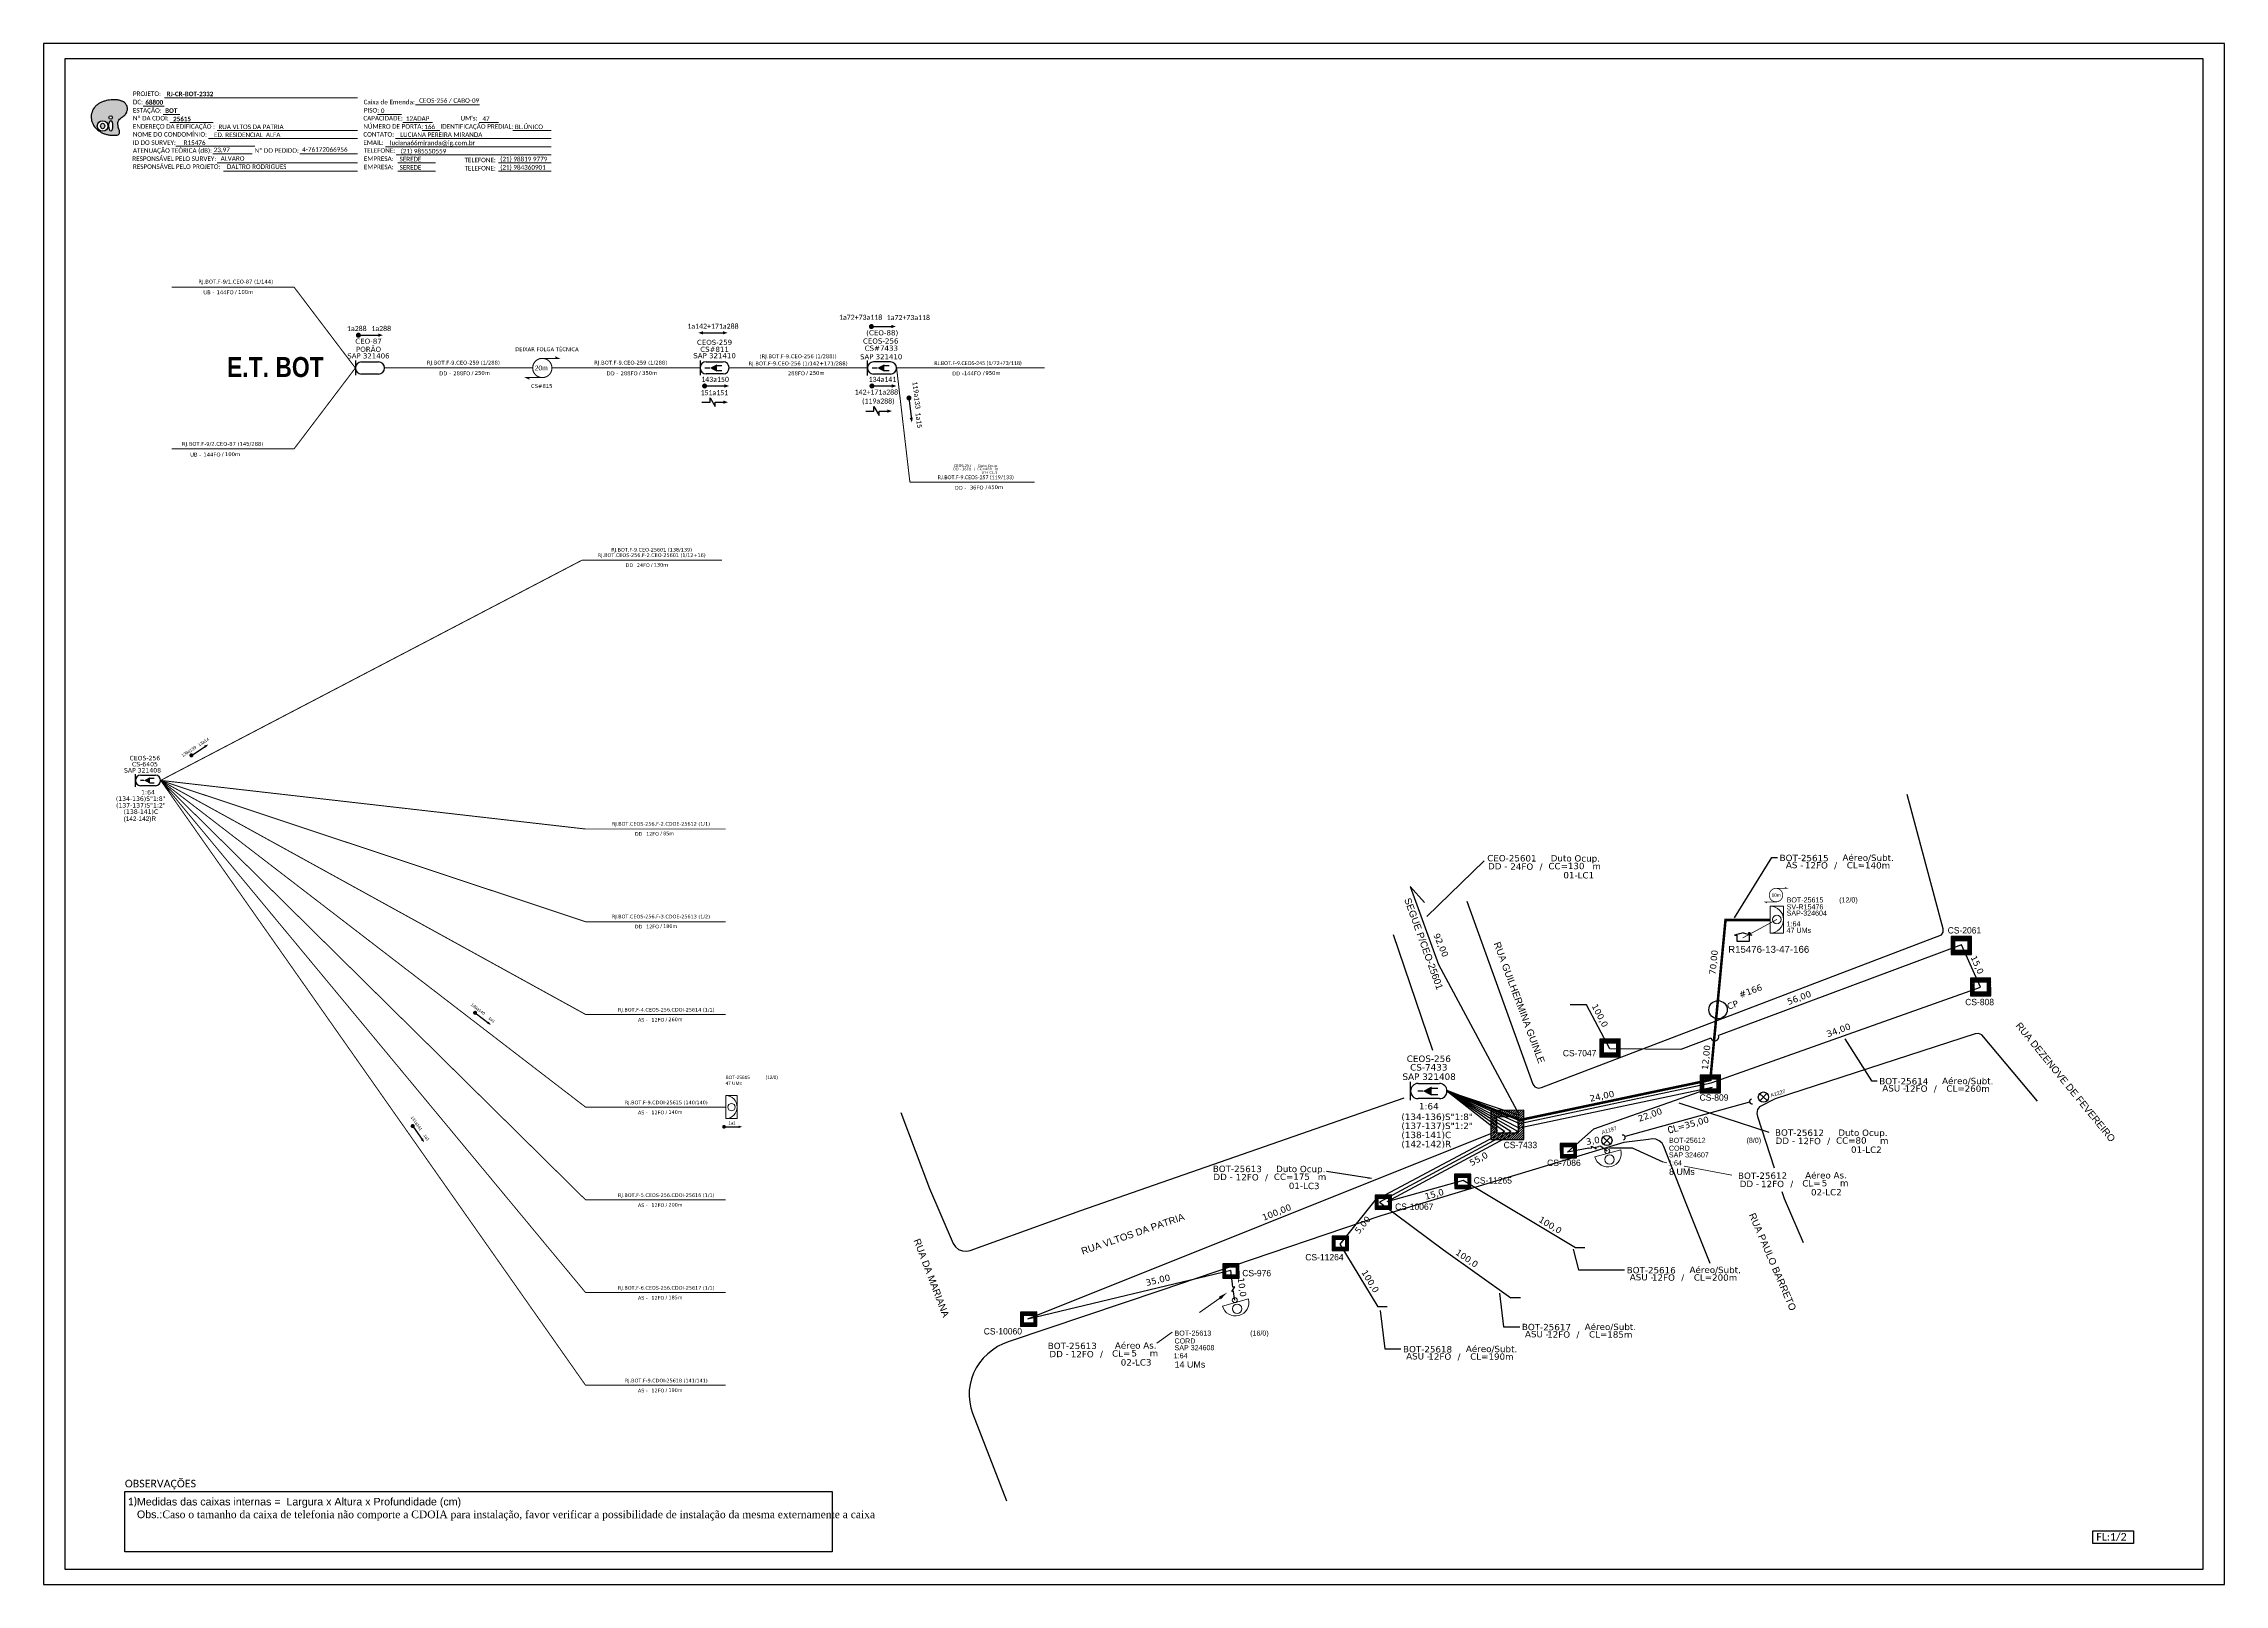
# Paper-space layout 'CDOI-25615' of a CAD drawing. Header units: metres, sheet in millimetres. Extents: x -439 to 402, y -851 to -257.
# The model-space entities are those that its viewports show. They can reach past a viewport. Long polylines and large blocks are cut down to what shows.
import ezdxf
from ezdxf.enums import TextEntityAlignment as Align

# ---------------------------------------------------------------- set-up
doc = ezdxf.new("R2010")
doc.units = ezdxf.units.M
for name, color, linetype in [('10.1-Caixas Subterrâneas', 5, 'Continuous'), ('20.4-CEOS', 1, 'Continuous'), ('20.5-CABO AÉREO', 1, 'Continuous'), ('20.5-CEO', 1, 'Continuous'), ('Caixas Subterrâneas', 5, 'Continuous'), ('CAP a instalar', 1, 'Continuous'), ('celulas gpon', 7, 'Continuous'), ('E.T.', 7, 'Continuous'), ('Folga', 1, 'Continuous'), ('label_cabos', 7, 'Continuous'), ('Legenda', 1, 'Continuous'), ('locais legendas', 7, 'Continuous'), ('QUADRA', 7, 'Continuous'), ('SETA', 7, 'Continuous')]:
    doc.layers.add(name, color=color, linetype=linetype)
for name, color, linetype, lineweight in [("20.0-LEGENDA DOS CDO'S", 1, 'Continuous', 0), ('20.1-CDO_INTERIOR', 1, 'Continuous', 0), ('20.2-CDO_POSTE', 1, 'Continuous', 5), ('20.6-CORDOALHA_SUPORTE', 7, 'Continuous', 25), ('40.1-ETIQUETAS', 1, 'Continuous', 20), ('CORDOALHA_SUPORTE', 7, 'Continuous', 25), ('Segmento Logradouro Texto', 238, 'Continuous', 0)]:
    doc.layers.add(name, color=color, linetype=linetype, lineweight=lineweight)
doc.layers.add('DROP DE CLIENTE', color=140, linetype='Continuous', plot=False)
doc.layers.add('EXTRA', color=50, linetype='Continuous', plot=False)
doc.styles.add('ARIAL', font='arial.ttf')
doc.styles.add('DIGICADE', font='arial.ttf')
doc.styles.add('ROMANS', font='romans.shx')
doc.styles.add('siredit', font='verdana.ttf')
doc.styles.add('SWISS BIT', font='swisscb.ttf')
doc.styles.add('WMF-Calibri0', font='calibri.ttf')
doc.styles.add('WMF-Calibri1', font='calibrib.ttf')
doc.linetypes.add('FENCELINE1', pattern='A,0.25,-0.1,[133,ltypeshp.shx,S=0.1,R=0,X=-0.1,Y=0],-0.1,1', length=1.45)
doc.dimstyles.new('ISO-25', dxfattribs={"dimtxt": 2.5, "dimasz": 2.5, "dimexe": 1.25, "dimexo": 0.625, "dimtad": 1, "dimtxsty": 'Standard', "dimcen": 2.5, "dimadec": 0, "dimazin": 0, "dimtfac": 1, "dimtmove": 0, "dimatfit": 3, "dimfxl": 0, "dimarcsym": 0})

# ---------------------------------------------------------------- blocks, each defined once
blk = doc.blocks.new('OI')
h = blk.add_hatch(color=40)
edge = h.paths.add_edge_path()
edge.add_spline(control_points=[(4.35, -0.67), (3.92, -0.99), (3.26, -1.5), (2.81, -2.59), (2.9, -3.5), (3.06, -4.27), (3.31, -4.85), (3.37, -5.39), (3.4, -5.88), (3.2, -6.4), (2.54, -6.61), (1.65, -6.63), (0.55, -6.67), (-0.56, -6.42), (-1.61, -6.14), (-2.77, -5.61), (-3.92, -4.77), (-4.89, -3.7), (-5.34, -2.65), (-5.6, -1.94), (-5.85, -0.96), (-5.71, 0.47), (-5.1, 2.02), (-4.14, 3.02), (-3.3, 3.61), (-2.37, 4.16), (-1.36, 4.44), (-0.56, 4.7), (0.79, 4.85), (2.24, 4.97), (3.79, 4.57), (4.67, 4.21), (5.44, 3.65), (5.76, 2.99), (6.03, 2.21), (6.01, 1.46), (5.72, 0.64), (5.31, 0.08), (4.88, -0.38), (4.51, -0.55), (4.35, -0.67)], knot_values=[0, 0, 0, 0, 1.60434, 2.417191, 3.427595, 4.282808, 4.776746, 5.304182, 5.888771, 6.258406, 6.858137, 7.79129, 8.986195, 10.124242, 11.187857, 12.242908, 13.953784, 15.414161, 16.515391, 17.349188, 17.675853, 19.552021, 21.515531, 22.568638, 23.63245, 24.621084, 25.782718, 26.745347, 27.142653, 29.870543, 31.004649, 31.921532, 32.709589, 33.801391, 34.042471, 35.192333, 35.971461, 36.628871, 37.254359, 37.836911, 37.836911, 37.836911, 37.836911], degree=3, periodic=0)
h.paths.add_polyline_path([(1.13, -0.87, -1), (-0.04, -0.87, -1)], flags=16)
edge = h.paths.add_edge_path(flags=16)
edge.add_ellipse((0.56, -3.59), major_axis=(-0.02, 1.71), ratio=0.361305, start_angle=0, end_angle=360)
h.paths.add_polyline_path([(-0.36, -3.62, -1), (-3.8, -3.62, -1)], flags=16)
edge = h.paths.add_edge_path(flags=0)
edge.add_ellipse((-2.08, -3.62), major_axis=(0, 0.885), ratio=0.758294, start_angle=0, end_angle=360)
at = {"color": 40}
for centre, radius in [((-2.08, -3.62), 1.72), ((0.54, -0.87), 0.587)]:
    blk.add_circle(centre, radius, dxfattribs=at)
blk.add_ellipse((-2.08, -3.62), major_axis=(0, 0.885), ratio=0.758294, start_param=-3.141592653589792, end_param=3.141592653589792, dxfattribs=at)
blk.add_ellipse((0.56, -3.59), major_axis=(-0.02, 1.71), ratio=0.361305, dxfattribs=at)
at = {"color": 40, "start_tangent": (-0.800898, -0.598801), "end_tangent": (-0.800898, -0.598801)}
blk.add_spline([(4.35, -0.67), (3.2, -1.78), (2.9, -2.54), (2.92, -3.55), (3.12, -4.38), (3.28, -4.85), (3.37, -5.37), (3.35, -5.95), (3.2, -6.29), (2.66, -6.55), (1.73, -6.63), (0.54, -6.62), (-0.58, -6.41), (-1.6, -6.11), (-2.56, -5.67), (-3.95, -4.67), (-4.89, -3.56), (-5.37, -2.56), (-5.64, -1.78), (-5.72, -1.46), (-5.63, 0.42), (-4.84, 2.22), (-4.13, 2.99), (-3.27, 3.62), (-2.4, 4.09), (-1.3, 4.47), (-0.37, 4.72), (0.02, 4.77), (2.75, 4.8), (3.85, 4.53), (4.69, 4.16), (5.31, 3.68), (5.85, 2.73), (5.93, 2.5), (5.94, 1.35), (5.67, 0.62), (5.29, 0.08), (4.84, -0.36), (4.35, -0.67)], degree=3, dxfattribs=at)
blk = doc.blocks.new('ETIQUETA_RS5F')
at = {"layer": '40.1-ETIQUETAS', "color": 0, "style": 'siredit'}
blk.add_text('/', height=1.5, dxfattribs=at).set_placement((1.58, -1.95), align=Align.MIDDLE_RIGHT)
for tag, p in [('ETIQUETA_R_SECUNDARIA', (1.21, 2.1)), ('ETIQUETA_R_PRIMARIA', (1.21, 4.1)), ('F_ATIVAS/F_MORTAS', (1.14, -4.24))]:
    blk.add_attdef(tag, text='', height=1.5, dxfattribs=at).set_placement(p, align=Align.MIDDLE_CENTER)
for tag, p in [('TIPO_CABO', (-6.58, -2.12)), ('CAP_CABO', (0.4, -2.09))]:
    blk.add_attdef(tag, text='', height=1.5, dxfattribs=at).set_placement(p, align=Align.MIDDLE_RIGHT)
for tag, p in [('FUSÃO_1', (0.85, -8.39)), ('FUSÃO_2', (0.85, -10.6)), ('FUSÃO_3', (0.85, -12.93)), ('FUSÃO_4', (0.85, -15.14)), ('FUSÃO_5', (0.85, -17.16))]:
    blk.add_attdef(tag, text='', height=1.5, dxfattribs=at).set_placement(p, align=Align.CENTER)
blk.add_attdef('METROS', text='', height=1.5, dxfattribs=at).set_placement((2.14, -1.95), align=Align.MIDDLE_LEFT)
blk = doc.blocks.new('Inst CB DT OCUP CFOA-SM-DD-S-36')
at = {"layer": 'label_cabos', "color": 0, "style": 'siredit'}
for tag, flags, p in [('ID_ATIVIDADE', 3, (1.31, 2.67)), ('FATOR', 1, (11.56, 2.55))]:
    blk.add_attdef(tag, text='', height=1, rotation=359.69001, dxfattribs=dict(at, flags=flags)).set_placement(p, align=Align.MIDDLE_CENTER)
for tag, p in [('TIPO_CABO', (1.11, 0)), ('DESTINO_CABO', (3.13, 1.26)), ('CABO', (4.69, -0.05)), ('/', (7.71, -0.05)), ('LANCE', (10.41, 0.02)), ('TIPO_CABO', (13.11, 1.24)), ('UND', (16.46, 0)), ('FID', (13.65, -1.41))]:
    blk.add_attdef(tag, text='', height=1, rotation=359.69001, dxfattribs=at).set_placement(p, align=Align.MIDDLE_CENTER)
blk.add_attdef('QTDE', (11.93, -0.45), '', height=1, rotation=359.69001, dxfattribs=at)
blk = doc.blocks.new('*X70')
at = {"color": 0, "linetype": 'Continuous'}
for p, q in [((-1.25, 0.34099), (-0.49099, 1.1)), ((-1.25, 0.517767), (-0.667767, 1.1)), ((-1.25, 0.694544), (-0.844544, 1.1)), ((-1.25, 0.87132), (-1.02132, 1.1)), ((-1.25, 1.048097), (-1.198097, 1.1)), ((-1.25, 0.164214), (-0.8035, 0.610714)), ((-1.25, -0.012563), (-0.8035, 0.433937)), ((-1.25, -0.18934), (-0.8035, 0.25716)), ((-1.25, -0.366117), (-0.8035, 0.080383)), ((-0.789214, 0.625), (-0.314214, 1.1)), ((-0.612437, 0.625), (-0.137437, 1.1)), ((-0.43566, 0.625), (0.03934, 1.1)), ((-0.258883, 0.625), (0.216117, 1.1)), ((-0.082107, 0.625), (0.392893, 1.1)), ((0.09467, 0.625), (0.56967, 1.1)), ((0.271447, 0.625), (0.746447, 1.1)), ((0.448223, 0.625), (0.923223, 1.1)), ((0.625, 0.625), (1.1, 1.1)), ((0.801777, 0.625), (1.25, 1.073223)), ((0.8035, 0.449947), (1.25, 0.896447)), ((0.8035, 0.27317), (1.25, 0.71967)), ((0.8035, 0.096393), (1.25, 0.542893)), ((0.8035, -0.080383), (1.25, 0.366117)), ((0.8035, -0.25716), (1.25, 0.18934)), ((0.8035, -0.433937), (1.25, 0.012563)), ((-1.25, -0.542893), (-0.8035, -0.096393)), ((-1.25, -0.71967), (-0.8035, -0.27317)), ((-1.25, -0.896447), (-0.8035, -0.449947)), ((-1.25, -1.073223), (-0.801777, -0.625)), ((-1.1, -1.1), (-0.625, -0.625)), ((-0.923223, -1.1), (-0.448223, -0.625)), ((-0.746447, -1.1), (-0.271447, -0.625)), ((-0.56967, -1.1), (-0.09467, -0.625)), ((-0.392893, -1.1), (0.082107, -0.625)), ((-0.216117, -1.1), (0.258883, -0.625)), ((-0.03934, -1.1), (0.43566, -0.625)), ((0.137437, -1.1), (0.612437, -0.625)), ((0.314214, -1.1), (0.789214, -0.625)), ((0.49099, -1.1), (1.25, -0.34099)), ((0.667767, -1.1), (1.25, -0.517767)), ((0.8035, -0.610714), (1.25, -0.164214)), ((0.844544, -1.1), (1.25, -0.694544)), ((1.02132, -1.1), (1.25, -0.87132)), ((1.198097, -1.1), (1.25, -1.048097))]:
    blk.add_line(p, q, dxfattribs=at)
blk = doc.blocks.new('MANHOLE_MQ')
at = {"color": 0, "linetype": 'Continuous'}
for p, q in [((0.00000623, 0.00000569), (-0.00000627, 0.00000569)), ((-0.00000627, 0.00000569), (-0.00000627, -0.00000531)), ((-0.00000404, 0.00000331), (0.00000399, 0.00000331)), ((-0.00000404, -0.00000294), (-0.00000404, 0.00000331)), ((0.00000399, 0.00000331), (0.00000399, -0.00000294)), ((0.00000623, -0.00000531), (0.00000623, 0.00000569)), ((-0.00000627, -0.00000531), (0.00000623, -0.00000531)), ((0.00000399, -0.00000294), (-0.00000404, -0.00000294)), ((0.00000399, -0.00000294), (0.00000399, -0.00000294))]:
    blk.add_line(p, q, dxfattribs=at)
at = {"color": 0, "linetype": 'Continuous', "xscale": 5e-06, "yscale": 5e-06, "zscale": 1e-05}
blk.add_blockref('*X70', (-0.00000002, 0.00000019), dxfattribs=at)
blk = doc.blocks.new('CDOE_CT_POST_DESENHO')
at = {"color": 0}
blk.add_line((2.14, 0.39), (-2.11, 0.39), dxfattribs=at)
for centre, radius in [((0.01, 1.4), 0.733), ((0.01, 0), 0.393)]:
    blk.add_circle(centre, radius, dxfattribs=at)
blk.add_arc((0.01, 0.39), 2.12, 0, 180, dxfattribs=at)
blk = doc.blocks.new('*U108')
at = {"layer": '20.4-CEOS', "color": 7, "style": 'siredit'}
for tag, p in [('FIBRAS_SPLITTER', (0, 0)), ('FIBRAS_TOP_C', (0, -4.13)), ('RESERVA_FINAIS', (0, -5.46))]:
    blk.add_attdef(tag, p, '', height=1.01, dxfattribs=at)
for tag, p, flags in [('ID_ATIVIDADE', (0, -6.77), 3), ('QTDE', (0, -9.4), 1), ('FATOR', (0, -8.09), 1), ('FID', (0, -10.71), 1)]:
    blk.add_attdef(tag, p, '', height=1.01, dxfattribs=dict(at, flags=flags))
blk = doc.blocks.new('*U109')
at = {"layer": '20.4-CEOS', "color": 7, "style": 'siredit'}
blk.add_attdef('FIBRAS_SPLITTER', (0, 0), '', height=1.01, dxfattribs=at)
for tag, p, flags in [('QTDE', (0, -4.11), 1), ('ID_ATIVIDADE', (0, -1.48), 3), ('FATOR', (0, -2.79), 1), ('FID', (0, -5.42), 1)]:
    blk.add_attdef(tag, p, '', height=1.01, dxfattribs=dict(at, flags=flags))
blk = doc.blocks.new('Inst CDOE-8 CAIXA DIST OPT CDOE 48F_8D C_SPL OPTAP')
at = {"layer": "20.0-LEGENDA DOS CDO'S", "color": 0}
for tag, p, style, flags in [('ID_ATIVIDADE', (0.12, 6.47), 'ARIAL', 3), ('FATOR', (7.92, 6.47), 'ARIAL', 1), ('QTDE', (0.23, -0.97), 'DIGICADE', 3)]:
    blk.add_attdef(tag, p, '', height=0.8, rotation=0.118, dxfattribs=dict(at, style=style, flags=flags))
at = {"layer": "20.0-LEGENDA DOS CDO'S", "color": 0, "style": 'ARIAL'}
for tag, p, height in [('SAP', (0.12, 2.96), 0.8), ('CORDOALHA', (0.12, 4.02), 0.8), ('FID', (0.12, 5.25), 0.8), ('1:XX', (-0.01, 1.7), 0.8), ('UMS', (0.14, 0.22), 1)]:
    blk.add_attdef(tag, p, '', height=height, rotation=0.118, dxfattribs=at)
blk.add_attdef('FIBRAS_UTILIZADAS', text='', height=0.8, rotation=0.118, dxfattribs=at).set_placement((13.48, 5.26), align=Align.CENTER)
blk = doc.blocks.new('Inst CDOE-16 CAIXA DIST OPT CDOE 48F_16D C_SPL_2_1_8')
at = {"layer": "20.0-LEGENDA DOS CDO'S", "color": 0}
for tag, p, style, flags in [('ID_ATIVIDADE', (0.12, 6.47), 'ARIAL', 3), ('FATOR', (7.92, 6.47), 'ARIAL', 1), ('QTDE', (0.1, -1.17), 'DIGICADE', 3)]:
    blk.add_attdef(tag, p, '', height=0.8, rotation=0.118, dxfattribs=dict(at, style=style, flags=flags))
at = {"layer": "20.0-LEGENDA DOS CDO'S", "color": 0, "style": 'ARIAL'}
for tag, p, height in [('SAP', (0.12, 2.96), 0.8), ('CORDOALHA', (0.12, 4.02), 0.8), ('FID', (0.12, 5.25), 0.8), ('1:XX', (-0.01, 1.7), 0.8), ('UMS', (0.14, 0.22), 1)]:
    blk.add_attdef(tag, p, '', height=height, rotation=0.118, dxfattribs=at)
blk.add_attdef('FIBRAS_UTILIZADAS', text='', height=0.8, rotation=0.118, dxfattribs=at).set_placement((13.48, 5.26), align=Align.CENTER)
blk = doc.blocks.new('SURVEY_SURVEY')
for p, q in [((0, 0.0000127), (-0.0000126, 0.000009)), ((-0.0000126, 0.000009), (-0.0000086, 0.000009)), ((-0.0000086, 0), (-0.0000086, 0.000009)), ((0.0000086, 0), (-0.0000086, 0)), ((0, 0.0000127), (0.0000126, 0.000009)), ((0.0000084, 0.0000132), (0.0000098, 0.0000132)), ((0.0000084, 0.0000103), (0.0000084, 0.0000132)), ((0.0000126, 0.000009), (0.0000086, 0.000009)), ((0.0000086, 0.000009), (0.0000086, 0)), ((0.0000098, 0.0000132), (0.0000098, 0.0000099))]:
    blk.add_line(p, q)
blk = doc.blocks.new('Inst CB DT OCUP CFOA-SM-DD-G-24')
at = {"layer": 'label_cabos', "color": 0, "style": 'siredit'}
for tag, flags, p in [('ID_ATIVIDADE', 3, (1.31, 2.67)), ('FATOR', 1, (11.56, 2.55))]:
    blk.add_attdef(tag, text='', height=1, rotation=359.69, dxfattribs=dict(at, flags=flags)).set_placement(p, align=Align.MIDDLE_CENTER)
for tag, p in [('TIPO_CABO', (1.11, 0)), ('DESTINO_CABO', (3.13, 1.26)), ('CABO', (4.69, -0.05)), ('/', (7.71, -0.05)), ('LANCE', (10.41, 0.02)), ('TIPO_CABO', (13.11, 1.24)), ('UND', (16.46, 0)), ('FID', (13.65, -1.41))]:
    blk.add_attdef(tag, text='', height=1, rotation=359.69, dxfattribs=at).set_placement(p, align=Align.MIDDLE_CENTER)
blk.add_attdef('QTDE', (11.93, -0.45), '', height=1, rotation=359.69, dxfattribs=at)
blk = doc.blocks.new('Inst CORD ALUMINIO 4.8 MM 3F(sem recursos)')
at = {"color": 0, "lineweight": 0, "style": 'ROMANS'}
blk.add_attdef('FID', (-19.18, -2.21), '', height=1, dxfattribs=at)
blk.add_attdef('LANCE', text='', height=1, dxfattribs=at).set_placement((-0.54, -2.21), align=Align.RIGHT)
at = {"color": 0, "lineweight": 0, "style": 'ROMANS', "flags": 3}
for tag, p in [('ID_ATIVIDADE', (-5.2, -6.67)), ('FATOR', (-5.2, -4.44))]:
    blk.add_attdef(tag, p, '', height=1, dxfattribs=at)
at = {"layer": 'label_cabos', "color": 0, "style": 'siredit'}
blk.add_attdef('QTDE', (-0.54, -2.21), '', height=1, rotation=359.69, dxfattribs=at)
blk = doc.blocks.new('Inst CB DT OCUP CFOA-SM-DD-S-12')
at = {"layer": 'label_cabos', "color": 0, "style": 'siredit'}
for tag, flags, p in [('ID_ATIVIDADE', 3, (1.31, 2.67)), ('FATOR', 1, (11.56, 2.55))]:
    blk.add_attdef(tag, text='', height=1, rotation=359.69, dxfattribs=dict(at, flags=flags)).set_placement(p, align=Align.MIDDLE_CENTER)
for tag, p in [('TIPO_CABO', (1.11, 0)), ('DESTINO_CABO', (3.13, 1.26)), ('CABO', (4.69, -0.05)), ('/', (7.71, -0.05)), ('LANCE', (10.41, 0.02)), ('TIPO_CABO', (13.11, 1.24)), ('UND', (16.46, 0)), ('FID', (13.65, -1.41))]:
    blk.add_attdef(tag, text='', height=1, rotation=359.69, dxfattribs=at).set_placement(p, align=Align.MIDDLE_CENTER)
blk.add_attdef('QTDE', (11.93, -0.45), '', height=1, rotation=359.69, dxfattribs=at)
blk = doc.blocks.new('Inst CB AS CFOA-SM-ASU-120-S-12')
at = {"layer": 'label_cabos', "color": 0, "style": 'siredit'}
for tag, flags, p in [('ID_ATIVIDADE', 3, (1.31, 2.67)), ('FATOR', 1, (11.56, 2.55))]:
    blk.add_attdef(tag, text='', height=1, rotation=359.69, dxfattribs=dict(at, flags=flags)).set_placement(p, align=Align.MIDDLE_CENTER)
for tag, p in [('TIPO_CABO', (1.26, 0)), ('DESTINO_CABO', (3.13, 1.26)), ('CABO', (4.69, -0.05)), ('/', (7.71, -0.05)), ('LANCE', (10.81, 0)), ('TIPO_CABO', (13.11, 1.24)), ('UND', (15.96, 0)), ('FID', (13.15, -1.41))]:
    blk.add_attdef(tag, text='', height=1, rotation=359.69, dxfattribs=at).set_placement(p, align=Align.MIDDLE_CENTER)
blk.add_attdef('QTDE', (12.43, -0.47), '', height=1, rotation=359.69, dxfattribs=at)
blk = doc.blocks.new('LEGENDA DOS CABOS')
at = {"layer": 'EXTRA', "color": 0, "style": 'siredit'}
for tag, p in [('ID', (4.6, 0.97)), ('XX', (9.03, 0.97))]:
    blk.add_attdef(tag, text='', height=0.48, rotation=359.69, dxfattribs=at).set_placement(p, align=Align.MIDDLE_CENTER)
at = {"layer": 'Legenda', "color": 0, "style": 'siredit'}
for tag, p in [('TIPO_CABO', (1.31, 0)), ('CABO', (4.69, -0.05)), ('/', (6.81, -0.05)), ('METROS', (10.03, -0.05))]:
    blk.add_attdef(tag, text='', height=0.8, rotation=359.69, dxfattribs=at).set_placement(p, align=Align.MIDDLE_CENTER)
blk = doc.blocks.new('A$C07E14978')
at = {"layer": 'Folga', "color": 0, "const_width": 0.137}
for points in [[(2.23, 0.28), (0.03, 0.28), (0.47, 0.06)], [(2.23, 2.92), (4.42, 2.92), (3.98, 3.13)]]:
    blk.add_lwpolyline(points, dxfattribs=at)
at = {"layer": 'Folga', "color": 0, "const_width": 0.146}
blk.add_lwpolyline([(2.23, 2.92, 1.000012), (2.23, 0.28, 0.999978)], format="xyb", close=True, dxfattribs=at)
at = {"layer": 'Folga', "color": 0}
blk.add_text('10m', height=0.659, dxfattribs=at).set_placement((1.38, 1.27))

msp = doc.modelspace()

# ---------------------------------------------------------------- linework, layer by layer
at = {"color": 1}
for p, q in [((-619.46, -312.76), (-616.53, -315.51)), ((-616.62, -312.67), (-619.36, -315.6)), ((-681.01, -329.84), (-678.07, -332.58)), ((-678.17, -329.74), (-680.91, -332.68))]:
    msp.add_line(p, q, dxfattribs=at)
at = {"color": 0}
for p, q in [((-1262.5, -469.23), (-984.25, -469.23)), ((-1262.5, -492.93), (-1262.5, -469.23)), ((-984.25, -469.23), (-984.25, -492.93)), ((-984.25, -492.93), (-1262.5, -492.93))]:
    msp.add_line(p, q, dxfattribs=at)
msp.add_lwpolyline([(-1286.07, -499.81), (-445.07, -499.81), (-445.07, 94.19), (-1286.07, 94.19)], close=True)
at = {"color": 7, "lineweight": 0}
for points in [[(-1246.94, 78.79), (-1170.96, 78.79)], [(-1255.26, 75.52), (-1247.1, 75.52)], [(-1247.47, 72.24), (-1240.92, 72.24)], [(-1244.81, 69.17), (-1227.84, 69.17)], [(-1163.19, 72.28), (-1153.71, 72.28)], [(-1153.14, 69.17), (-1141.52, 69.17)], [(-1148.15, 76.01), (-1123.01, 76.01)], [(-1123.2, 69.17), (-1115.53, 69.17)], [(-1229.65, 62.82), (-1170.98, 62.82)], [(-1226.24, 65.93), (-1170.98, 65.93)], [(-1156.02, 62.82), (-1094.8, 62.82)], [(-1145.56, 65.93), (-1138.61, 65.93)], [(-1109.86, 65.93), (-1094.82, 65.93)], [(-1242.49, 59.75), (-1211.44, 59.75)], [(-1227.96, 56.79), (-1212.45, 56.79)], [(-1226.24, 53.23), (-1170.98, 53.23)], [(-1193.73, 56.79), (-1170.96, 56.79)], [(-1160.06, 59.58), (-1094.8, 59.58)], [(-1155.78, 56.34), (-1094.8, 56.34)], [(-1155.17, 53.23), (-1140.37, 53.23)], [(-1115.57, 53.23), (-1094.8, 53.23)], [(-1223.75, 49.99), (-1170.98, 49.99)], [(-1155.17, 49.99), (-1140.37, 49.99)], [(-1115.57, 49.99), (-1094.8, 49.99)], [(-649.18, -341.23), (-630.42, -344.79)], [(-831.84, -393.16), (-839.83, -398.89)], [(-850.53, -406.58), (-856.58, -410.93)]]:
    msp.add_lwpolyline(points, dxfattribs=at)
at = {"color": 7}
for points, const_width in [([(-1171.16, -14.52, 1), (-1170.17, -14.52, 1)], 0.99), ([(-969.37, -11.12, 1), (-968.38, -11.12, 1)], 0.99), ([(-1098.31, -23.64, 1.000012), (-1098.31, -31.2, 0.999978)], 0.42), ([(-1034.98, -34.5, 1), (-1033.99, -34.5, 1)], 0.99), ([(-969.16, -34.5, 1), (-968.17, -34.5, 1)], 0.99), ([(-954.14, -38.73, 1), (-954.03, -39.71, 1)], 0.99)]:
    msp.add_lwpolyline(points, format="xyb", close=True, dxfattribs=dict(at, const_width=const_width))
at = {"color": 7, "const_width": 0.394}
for points in [[(-1098.31, -23.64), (-1092.01, -23.64), (-1093.27, -23.01)], [(-1098.31, -31.2), (-1104.61, -31.2), (-1103.35, -31.83)]]:
    msp.add_lwpolyline(points, dxfattribs=at)
at = {"color": 7}
for points in [[(-1032.35, -40.87), (-1032.35, -39.11), (-1030.26, -42.61), (-1030.26, -40.87)], [(-967.85, -44.37), (-967.85, -42.62), (-965.76, -46.11), (-965.76, -44.37)]]:
    msp.add_lwpolyline(points, dxfattribs=at)
for points, const_width in [([(-1236.68, -179.96, 1), (-1236, -179.53, 1)], 0.802), ([(-1125.07, -280.74, 1), (-1124.43, -281.23, 1)], 0.802), ([(-1149.53, -325.2, 1), (-1149.07, -325.85, 1)], 0.802), ([(-1027.19, -325.82, 1), (-1026.46, -325.82, 1)], 0.729), ([(-1027.19, -325.82, 1), (-1026.46, -325.82, 1)], 0.729)]:
    msp.add_lwpolyline(points, format="xyb", close=True, dxfattribs=dict(const_width=const_width))
at = {"color": 2, "lineweight": 0}
msp.add_lwpolyline([(-657.57, -339.63), (-655.95, -339.94)], dxfattribs=at)
at = {"color": 7}
msp.add_lwpolyline([(-488.37, -484.64), (-472.44, -484.64), (-472.44, -489.7), (-488.37, -489.7)], close=True, dxfattribs=at)
at = {"color": 1}
for centre in [(-617.99, -314.13), (-679.54, -331.21)]:
    msp.add_circle(centre, 2.01, dxfattribs=at)
at = {"color": 7, "lineweight": 0}
msp.add_solid([(-832.21, -392.65), (-828.8, -390.97), (-831.48, -393.67)], dxfattribs=at)
at = {"layer": '20.1-CDO_INTERIOR', "color": 1, "lineweight": 18}
for points in [[(-610.06, -249.63), (-610.05, -239.01), (-615.37, -239.01), (-615.37, -249.63)], [(-1021.65, -322.58), (-1021.65, -313.54), (-1026.17, -313.54), (-1026.17, -322.58)]]:
    msp.add_lwpolyline(points, close=True, dxfattribs=at)
for centre, radius in [((-612.71, -244.32), 1.7), ((-1023.91, -318.06), 1.45)]:
    msp.add_circle(centre, radius, dxfattribs=at)
for centre, radius, start, end in [((-615.37, -244.32), 5.31, 269.97241, 89.97241), ((-1026.17, -318.06), 4.52, 270, 90)]:
    msp.add_arc(centre, radius, start, end, dxfattribs=at)
at = {"layer": '20.4-CEOS', "color": 7}
for p, q in [((-961.34, -25.03), (-968.05, -25.03)), ((-961.34, -29.82), (-968.05, -29.82))]:
    msp.add_line(p, q, dxfattribs=at)
at = {"layer": '20.4-CEOS', "color": 5}
for p, q in [((-1256.31, -187.54), (-1250.52, -187.54)), ((-1250.52, -191.67), (-1256.31, -191.67)), ((-753.79, -308.79), (-745.43, -308.79)), ((-745.43, -314.75), (-753.79, -314.75))]:
    msp.add_line(p, q, dxfattribs=at)
at = {"layer": '20.4-CEOS', "color": 7}
for points in [[(-970.45, -30.31), (-970.45, -24.54)], [(-1034.41, -27.42), (-1032.37, -27.42)], [(-1029.72, -26.47), (-1027.68, -26.47)], [(-1029.72, -28.46), (-1027.68, -28.46)], [(-968.59, -27.42), (-966.55, -27.42)], [(-963.9, -26.47), (-961.86, -26.47)], [(-963.9, -28.46), (-961.86, -28.46)]]:
    msp.add_lwpolyline(points, dxfattribs=at)
for points in [[(-1032.37, -27.42, 0, 2.95, 0), (-1029.6, -27.42, 2.95, 2.95, 0)], [(-966.55, -27.42, 0, 2.95, 0), (-963.78, -27.42, 2.95, 2.95, 0)]]:
    msp.add_lwpolyline(points, format="xyseb", dxfattribs=at)
at = {"layer": '20.4-CEOS', "color": 5}
for points in [[(-1258.38, -192.1), (-1258.38, -187.11)], [(-1255.02, -189.6), (-1256.41, -189.6)], [(-1252.73, -188.78), (-1250.97, -188.78)], [(-1252.73, -190.5), (-1250.97, -190.5)], [(-756.77, -315.36), (-756.77, -308.17)], [(-751.92, -311.77), (-753.93, -311.77)], [(-748.62, -310.58), (-746.08, -310.58)], [(-748.62, -313.06), (-746.08, -313.06)]]:
    msp.add_lwpolyline(points, dxfattribs=at)
for points in [[(-1255.02, -189.6, 0, 2.55, 0), (-1252.62, -189.6, 2.55, 2.55, 0)], [(-751.92, -311.77, 0, 3.68, 0), (-748.47, -311.77, 3.68, 3.68, 0)]]:
    msp.add_lwpolyline(points, format="xyseb", dxfattribs=at)
at = {"layer": '20.4-CEOS', "color": 7}
for centre, start, end in [((-968.05, -27.42), 90, 270), ((-961.34, -27.42), 270, 90)]:
    msp.add_arc(centre, 2.39, start, end, dxfattribs=at)
at = {"layer": '20.4-CEOS', "color": 5}
for centre, radius, start, end in [((-1256.31, -189.6), 2.07, 90, 270), ((-1250.52, -189.6), 2.07, 270, 90), ((-753.79, -311.77), 2.98, 90, 270), ((-745.43, -311.77), 2.98, 270, 90)]:
    msp.add_arc(centre, radius, start, end, dxfattribs=at)
at = {"layer": '20.5-CABO AÉREO', "color": 7, "ltscale": 50, "const_width": 0.4}
for points in [[(-1244.06, 4.4), (-1195.98, 4.4), (-1171.85, -27.42)], [(-1244.06, -59.25), (-1195.98, -59.25), (-1171.85, -27.42)], [(-1160.35, -27.42), (-1102.09, -27.42)], [(-1094.53, -27.42), (-1036.27, -27.42)], [(-1024.77, -27.42), (-970.45, -27.42)], [(-958.95, -27.42), (-953.72, -72.34)], [(-953.72, -72.34), (-904.61, -72.34)]]:
    msp.add_lwpolyline(points, dxfattribs=at)
at = {"layer": '20.5-CEO', "color": 7}
for p, q in [((-1169.46, -25.03), (-1162.76, -25.03)), ((-1033.89, -24.96), (-1027.21, -24.96)), ((-1162.76, -29.81), (-1169.46, -29.81)), ((-1027.21, -29.72), (-1033.89, -29.72))]:
    msp.add_line(p, q, dxfattribs=at)
for points in [[(-1171.85, -24.54), (-1171.85, -30.3)], [(-1036.27, -24.47), (-1036.27, -30.21)]]:
    msp.add_lwpolyline(points, dxfattribs=at)
for centre, radius, start, end in [((-1169.46, -27.42), 2.39, 90, 270), ((-1162.76, -27.42), 2.39, 270, 90), ((-1033.89, -27.34), 2.38, 90, 270), ((-1027.21, -27.34), 2.38, 270, 90)]:
    msp.add_arc(centre, radius, start, end, dxfattribs=at)
at = {"layer": '40.1-ETIQUETAS', "color": 7, "const_width": 0.4}
msp.add_lwpolyline([(-958.95, -27.42), (-900.72, -27.42)], dxfattribs=at)
at = {"layer": 'Caixas Subterrâneas', "color": 5}
msp.add_circle((-635.82, -279.79), 3.59, dxfattribs=at)
at = {"layer": 'CAP a instalar', "color": 7, "ltscale": 7, "const_width": 0.374}
for points in [[(-1082.76, -103.03), (-1248.45, -189.6)], [(-1027.6, -103.03), (-1082.76, -103.03)], [(-1081.33, -245.16), (-1248.45, -189.6)], [(-1081.33, -208.71), (-1248.45, -189.6)], [(-1026.17, -208.71), (-1081.33, -208.71)], [(-1026.17, -245.16), (-1081.33, -245.16)]]:
    msp.add_lwpolyline(points, dxfattribs=at)
at = {"layer": 'CAP a instalar', "color": 7, "linetype": 'FENCELINE1', "ltscale": 7, "const_width": 0.374}
for points in [[(-1081.33, -281.61), (-1248.45, -189.6)], [(-1081.33, -354.51), (-1248.45, -189.6)], [(-1081.33, -390.95), (-1248.45, -189.6)], [(-1081.33, -427.4), (-1248.45, -189.6)], [(-1026.17, -281.61), (-1081.33, -281.61)], [(-1026.17, -354.51), (-1081.33, -354.51)], [(-1026.17, -390.95), (-1081.33, -390.95)], [(-1026.17, -427.4), (-1081.33, -427.4)]]:
    msp.add_lwpolyline(points, dxfattribs=at)
at = {"layer": 'CAP a instalar', "color": 1, "linetype": 'FENCELINE1', "ltscale": 7, "const_width": 0.374}
for points in [[(-1081.33, -318.06), (-1248.45, -189.6)], [(-1026.17, -318.06), (-1081.33, -318.06)]]:
    msp.add_lwpolyline(points, dxfattribs=at)
at = {"layer": 'CAP a instalar', "color": 7, "ltscale": 5}
for points in [[(-751.32, -237.58), (-756.88, -231.27), (-745.78, -261.99), (-713.94, -321.35)], [(-742.45, -311.77), (-713.9, -324.47), (-638.53, -308.58), (-532.55, -270.92), (-540.04, -254.28), (-635.65, -289.85)], [(-687.52, -277.8), (-693.96, -277.8)], [(-638.65, -290.97), (-650.45, -295.36), (-678.4, -295.17), (-687.52, -277.8)], [(-714.04, -326.29), (-742.45, -311.77)], [(-714.56, -327.69), (-742.45, -311.77)], [(-717.29, -327.71), (-742.45, -311.77)], [(-719.78, -327.62), (-742.45, -311.77)], [(-722.61, -327.4), (-742.45, -311.77)], [(-713.94, -321.35), (-742.45, -311.77)], [(-638.17, -310.3), (-714.04, -326.29)], [(-638.17, -310.3), (-684.78, -326.72), (-695.11, -335.74)], [(-907.39, -401.35), (-722.61, -327.4)], [(-719.78, -327.62), (-770.77, -354.86)], [(-717.29, -327.71), (-769.05, -355.49)], [(-714.59, -327.68), (-766.08, -355.32)], [(-686.72, -334.27), (-695.11, -335.74)], [(-686.72, -334.27), (-685.49, -334.05), (-685.61, -333.38), (-683.83, -334.48), (-683.99, -333.8), (-682.78, -333.59)], [(-681.96, -333.44), (-682.78, -333.59)], [(-681.96, -333.44), (-679.45, -335.33)], [(-691.95, -373.35), (-736.09, -346.99), (-766.08, -355.32)], [(-770.77, -354.86), (-784.62, -371.91), (-769.64, -396.58)], [(-769.05, -355.49), (-743.78, -374.16), (-717.32, -393.07)], [(-688.23, -373.35), (-691.95, -373.35)], [(-907.39, -401.35), (-827.53, -382.22)], [(-826.79, -387.71), (-827.53, -382.22)], [(-826.26, -391.67), (-826.43, -390.43), (-827.11, -390.53), (-825.94, -388.8), (-826.63, -388.92), (-826.79, -387.71)], [(-825.95, -393.98), (-826.26, -391.67)], [(-713.6, -393.07), (-717.32, -393.07)], [(-765.92, -396.58), (-769.64, -396.58)]]:
    msp.add_lwpolyline(points, dxfattribs=at)
at = {"layer": 'CAP a instalar', "color": 1, "linetype": 'FENCELINE1', "ltscale": 8, "const_width": 1}
msp.add_lwpolyline([(-742.45, -311.77), (-713.76, -323.16), (-638.87, -307.38), (-632.89, -244.46), (-615.33, -244.47)], dxfattribs=at)
at = {"layer": 'CAP a instalar', "color": 7, "ltscale": 5}
msp.add_lwpolyline([(-638.65, -290.97, 1), (-635.65, -289.85)], format="xyb", dxfattribs=at)
at = {"layer": 'CORDOALHA_SUPORTE', "ltscale": 5}
msp.add_line((-623.41, -316.1), (-672.37, -329.69), dxfattribs=at)
for centre, start, end in [((-622.48, -315.9), 102.684, 282.684), ((-673.28, -329.99), 288.33077, 108.33077)]:
    msp.add_arc(centre, 0.954, start, end, dxfattribs=at)
at = {"layer": 'DROP DE CLIENTE', "lineweight": 0}
msp.add_lwpolyline([(-612.71, -244.32), (-626.12, -251.46)], dxfattribs=at)
at = {"layer": 'QUADRA', "color": 4}
for points in [[(-734.68, -237.08), (-708.72, -309.07), (-707.89, -310.09), (-706.63, -310.57), (-705.28, -310.41), (-547.99, -250.31), (-547.26, -249.22), (-547.25, -247.94), (-561.5, -195.09)], [(-748.03, -295.75), (-763.5, -250.34)], [(-510.2, -315.75), (-532.11, -289.67), (-533.36, -289.12), (-534.71, -289.21), (-613.32, -314.76), (-619.58, -317.9), (-620.29, -318.97), (-620.61, -320.54), (-620.36, -321.77), (-613.78, -341.97)], [(-957.24, -320.24), (-946.01, -350.02), (-936.71, -371.76), (-935.84, -373.08), (-934.55, -374.07), (-933.03, -374.64), (-931.36, -374.75), (-930.07, -374.49), (-886.54, -358.68), (-759.34, -314.44)], [(-638.9, -379.59), (-648.65, -355.27), (-657.16, -333.53), (-657.87, -332.31), (-658.94, -331.37), (-660.28, -330.74), (-661.76, -330.56), (-663.22, -330.8), (-672.91, -331.99), (-768.41, -360.83), (-854.97, -390.19), (-914.69, -410.25), (-917.01, -411.13), (-919.2, -412.26), (-921.22, -413.59), (-923.11, -415.11), (-924.84, -416.8), (-926.32, -418.63), (-927.62, -420.61), (-928.68, -422.71), (-929.5, -424.9), (-930.06, -427.14), (-930.37, -429.43), (-930.42, -431.77), (-930.2, -434.05), (-929.72, -436.33), (-929.03, -438.48), (-915.69, -472.84)], [(-610.74, -351.29), (-609.85, -354.04), (-602.39, -371.37)]]:
    msp.add_lwpolyline(points, dxfattribs=at)
at = {"layer": 'SETA', "color": 7}
for points in [[(-1170.66, -14.52), (-1162.15, -14.52)], [(-1035.11, -13.61), (-1026.6, -13.61)], [(-968.88, -11.12), (-960.37, -11.12)], [(-1035.51, -40.87), (-1032.35, -40.87)], [(-1034.48, -34.5), (-1025.97, -34.5)], [(-1030.26, -40.87), (-1027.1, -40.87)], [(-968.66, -34.5), (-960.15, -34.5)], [(-954.09, -39.22), (-953.11, -47.68)], [(-971.01, -44.37), (-967.85, -44.37)], [(-965.76, -44.37), (-962.6, -44.37)]]:
    msp.add_lwpolyline(points, dxfattribs=at)
at = {"layer": 'SETA'}
for points in [[(-1236.34, -179.74), (-1230.54, -176.02)], [(-1124.75, -280.99), (-1119.28, -285.19)], [(-1149.3, -325.52), (-1145.34, -331.17)], [(-1026.83, -325.82), (-1020.56, -325.82)], [(-1026.83, -325.82), (-1020.56, -325.82)]]:
    msp.add_lwpolyline(points, dxfattribs=at)
at = {"layer": 'SETA', "color": 7}
for points in [[(-1162.84, -13.85), (-1161.02, -14.51), (-1162.84, -15.17)], [(-1035.11, -12.95), (-1036.93, -13.61), (-1035.11, -14.27)], [(-1027.29, -12.93), (-1025.47, -13.59), (-1027.29, -14.25)], [(-961.05, -10.45), (-959.24, -11.11), (-961.05, -11.77)], [(-1026.65, -33.83), (-1024.84, -34.49), (-1026.65, -35.15)], [(-960.83, -33.83), (-959.02, -34.49), (-960.83, -35.15)], [(-1027.1, -40.21), (-1025.28, -40.87), (-1027.1, -41.53)], [(-962.6, -43.71), (-960.79, -44.37), (-962.6, -45.03)], [(-952.52, -46.92), (-952.97, -48.8), (-953.83, -47.07)]]:
    msp.add_solid(points, dxfattribs=at)
at = {"layer": 'SETA'}
for points in [[(-1231.3, -175.86), (-1229.77, -175.52), (-1230.72, -176.76)], [(-1119.39, -284.42), (-1118.55, -285.74), (-1120.04, -285.27)], [(-1021.06, -325.32), (-1019.73, -325.81), (-1021.06, -326.29)], [(-1021.06, -325.32), (-1019.73, -325.81), (-1021.06, -326.29)], [(-1145.21, -330.4), (-1144.8, -331.91), (-1146.08, -331.01)]]:
    msp.add_solid(points, dxfattribs=at)

# ---------------------------------------------------------------- block references
at = {"color": 7, "xscale": 1.213923925163967, "yscale": 1.213923925163967, "zscale": 1.213923925163967, "rotation": 0.1532896023949059}
msp.add_blockref('OI', (-1268.76, 72.14), dxfattribs=at)
at = {"color": 7, "lineweight": 0}
ref = msp.add_blockref('Inst CB DT OCUP CFOA-SM-DD-S-36', (-936.05, -67.12), dxfattribs=at)
ref.add_attrib('DESTINO_CABO', 'CEOS-257', dxfattribs={"layer": 'label_cabos', "color": 0, "height": 1, "rotation": 359.69001, "style": 'siredit'}).set_placement((-932.92, -65.86), align=Align.MIDDLE_CENTER)
ref.add_attrib('TIPO_CABO', 'Duto Ocup.', dxfattribs={"layer": 'label_cabos', "color": 0, "height": 1, "rotation": 359.69001, "style": 'siredit'}).set_placement((-922.94, -65.88), align=Align.MIDDLE_CENTER)
ref.add_attrib('/', '/', dxfattribs={"layer": 'label_cabos', "color": 0, "height": 1, "rotation": 359.69001, "style": 'siredit'}).set_placement((-928.33, -67.17), align=Align.MIDDLE_CENTER)
ref.add_attrib('FID', '01-LC1.3', dxfattribs={"layer": 'label_cabos', "color": 0, "height": 1, "rotation": 359.69001, "style": 'siredit'}).set_placement((-922.4, -68.54), align=Align.MIDDLE_CENTER)
ref.add_attrib('LANCE', 'CC=', dxfattribs={"layer": 'label_cabos', "color": 0, "height": 1, "rotation": 359.69001, "style": 'siredit'}).set_placement((-925.64, -67.1), align=Align.MIDDLE_CENTER)
ref.add_attrib('UND', 'm', dxfattribs={"layer": 'label_cabos', "color": 0, "height": 1, "rotation": 359.69001, "style": 'siredit'}).set_placement((-919.58, -67.12), align=Align.MIDDLE_CENTER)
ref.add_attrib('CABO', '36FO', dxfattribs={"layer": 'label_cabos', "color": 0, "height": 1, "rotation": 359.69001, "style": 'siredit'}).set_placement((-931.36, -67.17), align=Align.MIDDLE_CENTER)
ref.add_attrib('TIPO_CABO', 'DD - ', dxfattribs={"layer": 'label_cabos', "color": 0, "height": 1, "rotation": 359.69001, "style": 'siredit'}).set_placement((-934.93, -67.13), align=Align.MIDDLE_CENTER)
ref.add_attrib('QTDE', '450', (-924.12, -67.58), dxfattribs={"layer": 'label_cabos', "color": 0, "height": 1, "rotation": 359.69001, "style": 'siredit'})
ref = msp.add_blockref('Inst CB DT OCUP CFOA-SM-DD-G-24', (-724.74, -223.35), dxfattribs=dict(at, xscale=2.5, yscale=2.5, zscale=2.5))
ref.add_attrib('DESTINO_CABO', 'CEO-25601', dxfattribs={"layer": 'label_cabos', "color": 0, "height": 2.5, "rotation": 359.69001, "style": 'siredit'}).set_placement((-716.92, -220.2), align=Align.MIDDLE_CENTER)
ref.add_attrib('TIPO_CABO', 'Duto Ocup.', dxfattribs={"layer": 'label_cabos', "color": 0, "height": 2.5, "rotation": 359.69001, "style": 'siredit'}).set_placement((-691.97, -220.24), align=Align.MIDDLE_CENTER)
ref.add_attrib('/', '/', dxfattribs={"layer": 'label_cabos', "color": 0, "height": 2.5, "rotation": 359.69001, "style": 'siredit'}).set_placement((-705.46, -223.48), align=Align.MIDDLE_CENTER)
ref.add_attrib('FID', '01-LC1', dxfattribs={"layer": 'label_cabos', "color": 0, "height": 2.5, "rotation": 359.69001, "style": 'siredit'}).set_placement((-690.62, -226.89), align=Align.MIDDLE_CENTER)
ref.add_attrib('LANCE', 'CC=', dxfattribs={"layer": 'label_cabos', "color": 0, "height": 2.5, "rotation": 359.69001, "style": 'siredit'}).set_placement((-698.72, -223.3), align=Align.MIDDLE_CENTER)
ref.add_attrib('UND', 'm', dxfattribs={"layer": 'label_cabos', "color": 0, "height": 2.5, "rotation": 359.69001, "style": 'siredit'}).set_placement((-683.58, -223.35), align=Align.MIDDLE_CENTER)
ref.add_attrib('CABO', '24FO', dxfattribs={"layer": 'label_cabos', "color": 0, "height": 2.5, "rotation": 359.69001, "style": 'siredit'}).set_placement((-713.03, -223.48), align=Align.MIDDLE_CENTER)
ref.add_attrib('TIPO_CABO', 'DD - ', dxfattribs={"layer": 'label_cabos', "color": 0, "height": 2.5, "rotation": 359.69001, "style": 'siredit'}).set_placement((-721.96, -223.36), align=Align.MIDDLE_CENTER)
ref.add_attrib('QTDE', '130', (-694.92, -224.49), dxfattribs={"layer": 'label_cabos', "color": 0, "height": 2.5, "rotation": 359.69001, "style": 'siredit'})
ref = msp.add_blockref('LEGENDA DOS CABOS', (-612.56, -224.18), dxfattribs=dict(at, xscale=2.5, yscale=2.5, zscale=2.5))
ref.add_attrib('ID', 'BOT-25615', dxfattribs={"layer": 'label_cabos', "color": 0, "height": 2.5, "rotation": 359.69001, "style": 'siredit'}).set_placement((-601.96, -220.11), align=Align.MIDDLE_CENTER)
ref.add_attrib('CABO', '12FO', dxfattribs={"layer": 'label_cabos', "color": 0, "height": 2.5, "rotation": 359.69001, "style": 'siredit'}).set_placement((-597.15, -222.99), align=Align.MIDDLE_CENTER)
ref.add_attrib('METROS', 'CL=140m', dxfattribs={"layer": 'label_cabos', "color": 0, "height": 2.5, "rotation": 359.69001, "style": 'siredit'}).set_placement((-576.67, -222.99), align=Align.MIDDLE_CENTER)
ref.add_attrib('XX', 'Aéreo/Subt.', dxfattribs={"layer": 'label_cabos', "color": 0, "height": 2.5, "rotation": 359.69001, "style": 'siredit'}).set_placement((-576.79, -220), align=Align.MIDDLE_CENTER)
ref.add_attrib('/', '/', dxfattribs={"layer": 'label_cabos', "color": 0, "height": 2.5, "rotation": 359.69001, "style": 'siredit'}).set_placement((-589.58, -222.99), align=Align.MIDDLE_CENTER)
ref.add_attrib('TIPO_CABO', 'AS -', dxfattribs={"layer": 'label_cabos', "color": 0, "height": 2.5, "rotation": 359.69001, "style": 'siredit'}).set_placement((-605.71, -222.88), align=Align.MIDDLE_CENTER)
at = {"color": 151, "xscale": 271945.9040958493, "yscale": 271945.904221756, "zscale": 271945.9041097232}
msp.add_blockref('SURVEY_SURVEY', (-625.99, -252.96), dxfattribs=at)
at = {"color": 7, "lineweight": 0}
ref = msp.add_blockref('LEGENDA DOS CABOS', (-573.37, -311.98), dxfattribs=dict(at, xscale=2.5, yscale=2.5, zscale=2.5))
ref.add_attrib('ID', 'BOT-25614', dxfattribs={"layer": 'label_cabos', "color": 0, "height": 2.5, "rotation": 359.69001, "style": 'siredit'}).set_placement((-562.77, -307.9), align=Align.MIDDLE_CENTER)
ref.add_attrib('CABO', '12FO', dxfattribs={"layer": 'label_cabos', "color": 0, "height": 2.5, "rotation": 359.69001, "style": 'siredit'}).set_placement((-557.96, -310.79), align=Align.MIDDLE_CENTER)
ref.add_attrib('METROS', 'CL=260m', dxfattribs={"layer": 'label_cabos', "color": 0, "height": 2.5, "rotation": 359.69001, "style": 'siredit'}).set_placement((-537.47, -310.79), align=Align.MIDDLE_CENTER)
ref.add_attrib('XX', 'Aéreo/Subt.', dxfattribs={"layer": 'label_cabos', "color": 0, "height": 2.5, "rotation": 359.69001, "style": 'siredit'}).set_placement((-537.6, -307.79), align=Align.MIDDLE_CENTER)
ref.add_attrib('/', '/', dxfattribs={"layer": 'label_cabos', "color": 0, "height": 2.5, "rotation": 359.69001, "style": 'siredit'}).set_placement((-550.39, -310.79), align=Align.MIDDLE_CENTER)
ref.add_attrib('TIPO_CABO', 'ASU -', dxfattribs={"layer": 'label_cabos', "color": 0, "height": 2.5, "rotation": 359.69001, "style": 'siredit'}).set_placement((-566.52, -310.67), align=Align.MIDDLE_CENTER)
at = {"color": 0, "lineweight": 0}
ref = msp.add_blockref('Inst CORD ALUMINIO 4.8 MM 3F(sem recursos)', (-648.85, -320.9), dxfattribs=dict(at, xscale=2.5, yscale=2.5, zscale=2.5, rotation=15.50738651452228))
ref.add_attrib('QTDE', '35,00', (-648.67, -326.59), dxfattribs={"layer": '20.6-CORDOALHA_SUPORTE', "color": 0, "height": 2.5, "rotation": 15.19739, "style": 'siredit'})
ref.add_attrib('LANCE', 'CL=', dxfattribs={"layer": '20.6-CORDOALHA_SUPORTE', "color": 0, "lineweight": 0, "height": 2.5, "rotation": 15.50739, "style": 'ROMANS'}).set_placement((-648.67, -326.59), align=Align.RIGHT)
at = {"color": 7, "lineweight": 0}
ref = msp.add_blockref('Inst CB DT OCUP CFOA-SM-DD-S-12', (-611.61, -331.27), dxfattribs=dict(at, xscale=2.5, yscale=2.5, zscale=2.5))
ref.add_attrib('DESTINO_CABO', 'BOT-25612', dxfattribs={"layer": 'label_cabos', "color": 0, "height": 2.5, "rotation": 359.69001, "style": 'siredit'}).set_placement((-603.78, -328.12), align=Align.MIDDLE_CENTER)
ref.add_attrib('TIPO_CABO', 'Duto Ocup.', dxfattribs={"layer": 'label_cabos', "color": 0, "height": 2.5, "rotation": 359.69001, "style": 'siredit'}).set_placement((-578.83, -328.16), align=Align.MIDDLE_CENTER)
ref.add_attrib('/', '/', dxfattribs={"layer": 'label_cabos', "color": 0, "height": 2.5, "rotation": 359.69001, "style": 'siredit'}).set_placement((-592.32, -331.4), align=Align.MIDDLE_CENTER)
ref.add_attrib('FID', '01-LC2', dxfattribs={"layer": 'label_cabos', "color": 0, "height": 2.5, "rotation": 359.69001, "style": 'siredit'}).set_placement((-577.49, -334.81), align=Align.MIDDLE_CENTER)
ref.add_attrib('LANCE', 'CC=', dxfattribs={"layer": 'label_cabos', "color": 0, "height": 2.5, "rotation": 359.69001, "style": 'siredit'}).set_placement((-585.58, -331.22), align=Align.MIDDLE_CENTER)
ref.add_attrib('UND', 'm', dxfattribs={"layer": 'label_cabos', "color": 0, "height": 2.5, "rotation": 359.69001, "style": 'siredit'}).set_placement((-570.45, -331.27), align=Align.MIDDLE_CENTER)
ref.add_attrib('CABO', '12FO', dxfattribs={"layer": 'label_cabos', "color": 0, "height": 2.5, "rotation": 359.69001, "style": 'siredit'}).set_placement((-599.89, -331.4), align=Align.MIDDLE_CENTER)
ref.add_attrib('TIPO_CABO', 'DD - ', dxfattribs={"layer": 'label_cabos', "color": 0, "height": 2.5, "rotation": 359.69001, "style": 'siredit'}).set_placement((-608.82, -331.29), align=Align.MIDDLE_CENTER)
ref.add_attrib('QTDE', '80', (-581.78, -332.41), dxfattribs={"layer": 'label_cabos', "color": 0, "height": 2.5, "rotation": 359.69001, "style": 'siredit'})
ref = msp.add_blockref('Inst CB DT OCUP CFOA-SM-DD-S-12', (-832.75, -345.52), dxfattribs=dict(at, xscale=2.5, yscale=2.5, zscale=2.5))
ref.add_attrib('DESTINO_CABO', 'BOT-25613', dxfattribs={"layer": 'label_cabos', "color": 0, "height": 2.5, "rotation": 359.69001, "style": 'siredit'}).set_placement((-824.92, -342.36), align=Align.MIDDLE_CENTER)
ref.add_attrib('TIPO_CABO', 'Duto Ocup.', dxfattribs={"layer": 'label_cabos', "color": 0, "height": 2.5, "rotation": 359.69001, "style": 'siredit'}).set_placement((-799.98, -342.4), align=Align.MIDDLE_CENTER)
ref.add_attrib('/', '/', dxfattribs={"layer": 'label_cabos', "color": 0, "height": 2.5, "rotation": 359.69001, "style": 'siredit'}).set_placement((-813.46, -345.65), align=Align.MIDDLE_CENTER)
ref.add_attrib('FID', '01-LC3', dxfattribs={"layer": 'label_cabos', "color": 0, "height": 2.5, "rotation": 359.69001, "style": 'siredit'}).set_placement((-798.63, -349.05), align=Align.MIDDLE_CENTER)
ref.add_attrib('LANCE', 'CC=', dxfattribs={"layer": 'label_cabos', "color": 0, "height": 2.5, "rotation": 359.69001, "style": 'siredit'}).set_placement((-806.72, -345.46), align=Align.MIDDLE_CENTER)
ref.add_attrib('UND', 'm', dxfattribs={"layer": 'label_cabos', "color": 0, "height": 2.5, "rotation": 359.69001, "style": 'siredit'}).set_placement((-791.59, -345.51), align=Align.MIDDLE_CENTER)
ref.add_attrib('CABO', '12FO', dxfattribs={"layer": 'label_cabos', "color": 0, "height": 2.5, "rotation": 359.69001, "style": 'siredit'}).set_placement((-821.03, -345.65), align=Align.MIDDLE_CENTER)
ref.add_attrib('TIPO_CABO', 'DD - ', dxfattribs={"layer": 'label_cabos', "color": 0, "height": 2.5, "rotation": 359.69001, "style": 'siredit'}).set_placement((-829.97, -345.53), align=Align.MIDDLE_CENTER)
ref.add_attrib('QTDE', '175', (-802.93, -346.65), dxfattribs={"layer": 'label_cabos', "color": 0, "height": 2.5, "rotation": 359.69001, "style": 'siredit'})
ref = msp.add_blockref('LEGENDA DOS CABOS', (-672.72, -386.27), dxfattribs=dict(at, xscale=2.5, yscale=2.5, zscale=2.5))
ref.add_attrib('ID', 'BOT-25616', dxfattribs={"layer": 'label_cabos', "color": 0, "height": 2.5, "rotation": 359.69001, "style": 'siredit'}).set_placement((-662.12, -382.19), align=Align.MIDDLE_CENTER)
ref.add_attrib('CABO', '12FO', dxfattribs={"layer": 'label_cabos', "color": 0, "height": 2.5, "rotation": 359.69001, "style": 'siredit'}).set_placement((-657.31, -385.08), align=Align.MIDDLE_CENTER)
ref.add_attrib('METROS', 'CL=200m', dxfattribs={"layer": 'label_cabos', "color": 0, "height": 2.5, "rotation": 359.69001, "style": 'siredit'}).set_placement((-636.82, -385.08), align=Align.MIDDLE_CENTER)
ref.add_attrib('XX', 'Aéreo/Subt.', dxfattribs={"layer": 'label_cabos', "color": 0, "height": 2.5, "rotation": 359.69001, "style": 'siredit'}).set_placement((-636.95, -382.08), align=Align.MIDDLE_CENTER)
ref.add_attrib('/', '/', dxfattribs={"layer": 'label_cabos', "color": 0, "height": 2.5, "rotation": 359.69001, "style": 'siredit'}).set_placement((-649.74, -385.08), align=Align.MIDDLE_CENTER)
ref.add_attrib('TIPO_CABO', 'ASU -', dxfattribs={"layer": 'label_cabos', "color": 0, "height": 2.5, "rotation": 359.69001, "style": 'siredit'}).set_placement((-665.87, -384.96), align=Align.MIDDLE_CENTER)
ref = msp.add_blockref('LEGENDA DOS CABOS', (-713.94, -408.66), dxfattribs=dict(at, xscale=2.5, yscale=2.5, zscale=2.5))
ref.add_attrib('ID', 'BOT-25617', dxfattribs={"layer": 'label_cabos', "color": 0, "height": 2.5, "rotation": 359.69001, "style": 'siredit'}).set_placement((-703.34, -404.58), align=Align.MIDDLE_CENTER)
ref.add_attrib('CABO', '12FO', dxfattribs={"layer": 'label_cabos', "color": 0, "height": 2.5, "rotation": 359.69001, "style": 'siredit'}).set_placement((-698.53, -407.47), align=Align.MIDDLE_CENTER)
ref.add_attrib('METROS', 'CL=185m', dxfattribs={"layer": 'label_cabos', "color": 0, "height": 2.5, "rotation": 359.69001, "style": 'siredit'}).set_placement((-678.05, -407.47), align=Align.MIDDLE_CENTER)
ref.add_attrib('XX', 'Aéreo/Subt.', dxfattribs={"layer": 'label_cabos', "color": 0, "height": 2.5, "rotation": 359.69001, "style": 'siredit'}).set_placement((-678.18, -404.47), align=Align.MIDDLE_CENTER)
ref.add_attrib('/', '/', dxfattribs={"layer": 'label_cabos', "color": 0, "height": 2.5, "rotation": 359.69001, "style": 'siredit'}).set_placement((-690.96, -407.47), align=Align.MIDDLE_CENTER)
ref.add_attrib('TIPO_CABO', 'ASU -', dxfattribs={"layer": 'label_cabos', "color": 0, "height": 2.5, "rotation": 359.69001, "style": 'siredit'}).set_placement((-707.09, -407.35), align=Align.MIDDLE_CENTER)
ref = msp.add_blockref('LEGENDA DOS CABOS', (-760.68, -417.35), dxfattribs=dict(at, xscale=2.5, yscale=2.5, zscale=2.5))
ref.add_attrib('ID', 'BOT-25618', dxfattribs={"layer": 'label_cabos', "color": 0, "height": 2.5, "rotation": 359.69001, "style": 'siredit'}).set_placement((-750.09, -413.28), align=Align.MIDDLE_CENTER)
ref.add_attrib('CABO', '12FO', dxfattribs={"layer": 'label_cabos', "color": 0, "height": 2.5, "rotation": 359.69001, "style": 'siredit'}).set_placement((-745.28, -416.17), align=Align.MIDDLE_CENTER)
ref.add_attrib('METROS', 'CL=190m', dxfattribs={"layer": 'label_cabos', "color": 0, "height": 2.5, "rotation": 359.69001, "style": 'siredit'}).set_placement((-724.79, -416.17), align=Align.MIDDLE_CENTER)
ref.add_attrib('XX', 'Aéreo/Subt.', dxfattribs={"layer": 'label_cabos', "color": 0, "height": 2.5, "rotation": 359.69001, "style": 'siredit'}).set_placement((-724.92, -413.17), align=Align.MIDDLE_CENTER)
ref.add_attrib('/', '/', dxfattribs={"layer": 'label_cabos', "color": 0, "height": 2.5, "rotation": 359.69001, "style": 'siredit'}).set_placement((-737.71, -416.17), align=Align.MIDDLE_CENTER)
ref.add_attrib('TIPO_CABO', 'ASU -', dxfattribs={"layer": 'label_cabos', "color": 0, "height": 2.5, "rotation": 359.69001, "style": 'siredit'}).set_placement((-753.83, -416.05), align=Align.MIDDLE_CENTER)
at = {"layer": '10.1-Caixas Subterrâneas', "color": 30, "rotation": 180.4029588641664}
for p, xscale, yscale, zscale in [((-540.17, -254.39), 639575.108622319, 639575.108622319, 639575.108622319), ((-532.58, -270.68), 639575.108622319, 639575.108622319, 639575.108622319), ((-678.31, -294.71), 639575.108622319, 639575.108622319, 639575.108622319), ((-638.9, -308.83), 639575.108622319, 639575.108622319, 639575.108622319), ((-718.74, -324.89), 1039309.551511268, 1039309.551511268, 1039309.551511268), ((-694.69, -335.14), 511660.086897855, 511660.086897855, 511660.086897855), ((-736.26, -347.16), 511660.086897855, 511660.086897855, 511660.086897855), ((-767.49, -355.37), 511660.086897855, 511660.086897855, 511660.086897855), ((-784.39, -371.57), 511660.086897855, 511660.086897855, 511660.086897855), ((-827.48, -382.44), 511660.086897855, 511660.086897855, 511660.086897855), ((-907, -401.37), 511660.086897855, 511660.086897855, 511660.086897855)]:
    msp.add_blockref('MANHOLE_MQ', p, dxfattribs=dict(at, xscale=xscale, yscale=yscale, zscale=zscale))
at = {"layer": "20.0-LEGENDA DOS CDO'S", "color": 7, "lineweight": 0, "xscale": 2.5, "yscale": 2.5, "zscale": 2.5}
for name, p, values in [('Inst CDOE-8 CAIXA DIST OPT CDOE 48F_8D C_SPL OPTAP', (-655.45, -345.27), {'FID': 'BOT-25612', 'CORDOALHA': 'CORD', 'SAP': 'SAP 324607', '1:XX': '1:64', 'UMS': '8 UMs', 'FIBRAS_UTILIZADAS': '(8/0)'}), ('Inst CDOE-16 CAIXA DIST OPT CDOE 48F_16D C_SPL_2_1_8', (-849.93, -421.09), {'FID': 'BOT-25613', 'CORDOALHA': 'CORD', 'SAP': 'SAP 324608', '1:XX': '1:64', 'UMS': '14 UMs', 'FIBRAS_UTILIZADAS': '(16/0)'})]:
    msp.add_blockref(name, p, dxfattribs=at).add_auto_attribs(values)
at = {"layer": '20.2-CDO_POSTE', "color": 7, "xscale": -2.5, "yscale": 2.5, "zscale": 2.5, "rotation": 195.0932072165203}
for p in [(-679.45, -335.33), (-825.95, -393.98)]:
    msp.add_blockref('CDOE_CT_POST_DESENHO', p, dxfattribs=at)
at = {"layer": '20.4-CEOS', "color": 5, "lineweight": 0}
ref = msp.add_blockref('*U108', (-760.39, -323.14), dxfattribs=dict(at, xscale=2.5, yscale=2.5, zscale=2.5))
ref.add_attrib('FIBRAS_SPLITTER', '(134-136)S"1:8"', (-760.39, -323.14), dxfattribs={"color": 7, "height": 2.5242, "style": 'siredit'})
ref.add_attrib('FIBRAS_TOP_C', '(138-141)C', (-760.39, -330.27), dxfattribs={"color": 7, "height": 2.524, "style": 'siredit'})
ref.add_attrib('RESERVA_FINAIS', '(142-142)R', (-760.39, -333.85), dxfattribs={"color": 7, "height": 2.524, "style": 'siredit'})
at = {"layer": '20.4-CEOS', "color": 5, "lineweight": 0, "xscale": 2.5, "yscale": 2.5, "zscale": 2.5}
msp.add_blockref('*U109', (-760.39, -326.69), dxfattribs=at).add_auto_attribs({'FIBRAS_SPLITTER': '(137-137)S"1:2"'})
at = {"layer": '40.1-ETIQUETAS', "color": 7}
ref = msp.add_blockref('ETIQUETA_RS5F', (-1220.08, 4.44), dxfattribs=at)
ref.add_attrib('ETIQUETA_R_SECUNDARIA', 'RJ.BOT.F-9/1.CEO-87 (1/144)', dxfattribs={"color": 0, "height": 1.5, "style": 'siredit'}).set_placement((-1218.89, 6.54), align=Align.MIDDLE_CENTER)
ref.add_attrib('TIPO_CABO', 'UB - ', dxfattribs={"color": 0, "height": 1.5, "style": 'siredit'}).set_placement((-1226.69, 2.32), align=Align.MIDDLE_RIGHT)
ref.add_attrib('CAP_CABO', '144FO', dxfattribs={"color": 0, "height": 1.5, "style": 'siredit'}).set_placement((-1219.71, 2.34), align=Align.MIDDLE_RIGHT)
ref.add_attrib('METROS', '100m', dxfattribs={"color": 0, "height": 1.5, "style": 'siredit'}).set_placement((-1217.96, 2.48), align=Align.MIDDLE_LEFT)
ref = msp.add_blockref('ETIQUETA_RS5F', (-1225.25, -59.38), dxfattribs=at)
ref.add_attrib('ETIQUETA_R_SECUNDARIA', 'RJ.BOT.F-9/2.CEO-87 (145/288)', dxfattribs={"color": 0, "height": 1.5, "style": 'siredit'}).set_placement((-1224.07, -57.27), align=Align.MIDDLE_CENTER)
ref.add_attrib('TIPO_CABO', 'UB - ', dxfattribs={"color": 0, "height": 1.5, "style": 'siredit'}).set_placement((-1231.87, -61.49), align=Align.MIDDLE_RIGHT)
ref.add_attrib('CAP_CABO', '144FO', dxfattribs={"color": 0, "height": 1.5, "style": 'siredit'}).set_placement((-1224.88, -61.47), align=Align.MIDDLE_RIGHT)
ref.add_attrib('METROS', '100m', dxfattribs={"color": 0, "height": 1.5, "style": 'siredit'}).set_placement((-1223.14, -61.33), align=Align.MIDDLE_LEFT)
ref = msp.add_blockref('ETIQUETA_RS5F', (-1052.75, -208.65), dxfattribs=dict(at, xscale=0.9355499879678364, yscale=0.9355499879678364, zscale=0.9355499879678364))
ref.add_attrib('ETIQUETA_R_SECUNDARIA', 'RJ.BOT.CEOS-256.F-2.CDOE-25612 (1/1)', dxfattribs={"color": 0, "height": 1.4033, "style": 'siredit'}).set_placement((-1051.65, -206.68), align=Align.MIDDLE_CENTER)
ref.add_attrib('TIPO_CABO', 'DD', dxfattribs={"color": 0, "height": 1.403, "style": 'siredit'}).set_placement((-1058.94, -210.63), align=Align.MIDDLE_RIGHT)
ref.add_attrib('CAP_CABO', '12FO', dxfattribs={"color": 0, "height": 1.403, "style": 'siredit'}).set_placement((-1052.41, -210.61), align=Align.MIDDLE_RIGHT)
ref.add_attrib('METROS', '85m', dxfattribs={"color": 0, "height": 1.403, "style": 'siredit'}).set_placement((-1050.78, -210.48), align=Align.MIDDLE_LEFT)
ref = msp.add_blockref('ETIQUETA_RS5F', (-1052.75, -245.1), dxfattribs=dict(at, xscale=0.9355499879678364, yscale=0.9355499879678364, zscale=0.9355499879678364))
ref.add_attrib('ETIQUETA_R_SECUNDARIA', 'RJ.BOT.CEOS-256.F-3.CDOE-25613 (1/2)', dxfattribs={"color": 0, "height": 1.4033, "style": 'siredit'}).set_placement((-1051.65, -243.13), align=Align.MIDDLE_CENTER)
ref.add_attrib('TIPO_CABO', 'DD', dxfattribs={"color": 0, "height": 1.403, "style": 'siredit'}).set_placement((-1058.94, -247.08), align=Align.MIDDLE_RIGHT)
ref.add_attrib('CAP_CABO', '12FO', dxfattribs={"color": 0, "height": 1.403, "style": 'siredit'}).set_placement((-1052.41, -247.06), align=Align.MIDDLE_RIGHT)
ref.add_attrib('METROS', '180m', dxfattribs={"color": 0, "height": 1.403, "style": 'siredit'}).set_placement((-1050.78, -246.93), align=Align.MIDDLE_LEFT)
ref = msp.add_blockref('ETIQUETA_RS5F', (-1050.67, -281.76), dxfattribs=dict(at, xscale=0.9355499879678364, yscale=0.9355499879678364, zscale=0.9355499879678364))
ref.add_attrib('ETIQUETA_R_SECUNDARIA', 'RJ.BOT.F-4.CEOS-256.CDOI-25614 (1/1)', dxfattribs={"color": 0, "height": 1.4033, "style": 'siredit'}).set_placement((-1049.56, -279.79), align=Align.MIDDLE_CENTER)
ref.add_attrib('TIPO_CABO', 'AS -', dxfattribs={"color": 0, "height": 1.403, "style": 'siredit'}).set_placement((-1056.86, -283.74), align=Align.MIDDLE_RIGHT)
ref.add_attrib('CAP_CABO', '12FO', dxfattribs={"color": 0, "height": 1.403, "style": 'siredit'}).set_placement((-1050.32, -283.72), align=Align.MIDDLE_RIGHT)
ref.add_attrib('METROS', '260m', dxfattribs={"color": 0, "height": 1.403, "style": 'siredit'}).set_placement((-1048.69, -283.59), align=Align.MIDDLE_LEFT)
at = {"layer": '40.1-ETIQUETAS', "color": 1}
ref = msp.add_blockref('ETIQUETA_RS5F', (-1050.67, -318.21), dxfattribs=dict(at, xscale=0.9355499879678364, yscale=0.9355499879678364, zscale=0.9355499879678364))
ref.add_attrib('ETIQUETA_R_SECUNDARIA', 'RJ.BOT.F-9.CDOI-25615 (140/140)', dxfattribs={"color": 0, "height": 1.4033, "style": 'siredit'}).set_placement((-1049.56, -316.24), align=Align.MIDDLE_CENTER)
ref.add_attrib('TIPO_CABO', 'AS -', dxfattribs={"color": 0, "height": 1.403, "style": 'siredit'}).set_placement((-1056.86, -320.19), align=Align.MIDDLE_RIGHT)
ref.add_attrib('CAP_CABO', '12FO', dxfattribs={"color": 0, "height": 1.403, "style": 'siredit'}).set_placement((-1050.32, -320.17), align=Align.MIDDLE_RIGHT)
ref.add_attrib('METROS', '140m', dxfattribs={"color": 0, "height": 1.403, "style": 'siredit'}).set_placement((-1048.69, -320.04), align=Align.MIDDLE_LEFT)
at = {"layer": '40.1-ETIQUETAS', "color": 7}
ref = msp.add_blockref('ETIQUETA_RS5F', (-1050.67, -354.66), dxfattribs=dict(at, xscale=0.9355499879678364, yscale=0.9355499879678364, zscale=0.9355499879678364))
ref.add_attrib('ETIQUETA_R_SECUNDARIA', 'RJ.BOT.F-5.CEOS-256.CDOI-25616 (1/1)', dxfattribs={"color": 0, "height": 1.4033, "style": 'siredit'}).set_placement((-1049.56, -352.69), align=Align.MIDDLE_CENTER)
ref.add_attrib('TIPO_CABO', 'AS -', dxfattribs={"color": 0, "height": 1.403, "style": 'siredit'}).set_placement((-1056.86, -356.64), align=Align.MIDDLE_RIGHT)
ref.add_attrib('CAP_CABO', '12FO', dxfattribs={"color": 0, "height": 1.403, "style": 'siredit'}).set_placement((-1050.32, -356.62), align=Align.MIDDLE_RIGHT)
ref.add_attrib('METROS', '200m', dxfattribs={"color": 0, "height": 1.403, "style": 'siredit'}).set_placement((-1048.69, -356.49), align=Align.MIDDLE_LEFT)
ref = msp.add_blockref('ETIQUETA_RS5F', (-1050.67, -391.11), dxfattribs=dict(at, xscale=0.9355499879678364, yscale=0.9355499879678364, zscale=0.9355499879678364))
ref.add_attrib('ETIQUETA_R_SECUNDARIA', 'RJ.BOT.F-6.CEOS-256.CDOI-25617 (1/1)', dxfattribs={"color": 0, "height": 1.4033, "style": 'siredit'}).set_placement((-1049.56, -389.14), align=Align.MIDDLE_CENTER)
ref.add_attrib('TIPO_CABO', 'AS -', dxfattribs={"color": 0, "height": 1.403, "style": 'siredit'}).set_placement((-1056.86, -393.09), align=Align.MIDDLE_RIGHT)
ref.add_attrib('CAP_CABO', '12FO', dxfattribs={"color": 0, "height": 1.403, "style": 'siredit'}).set_placement((-1050.32, -393.07), align=Align.MIDDLE_RIGHT)
ref.add_attrib('METROS', '185m', dxfattribs={"color": 0, "height": 1.403, "style": 'siredit'}).set_placement((-1048.69, -392.94), align=Align.MIDDLE_LEFT)
ref = msp.add_blockref('ETIQUETA_RS5F', (-1050.67, -427.56), dxfattribs=dict(at, xscale=0.9355499879678364, yscale=0.9355499879678364, zscale=0.9355499879678364))
ref.add_attrib('ETIQUETA_R_SECUNDARIA', 'RJ.BOT.F-9.CDOI-25618 (141/141)', dxfattribs={"color": 0, "height": 1.4033, "style": 'siredit'}).set_placement((-1049.56, -425.59), align=Align.MIDDLE_CENTER)
ref.add_attrib('TIPO_CABO', 'AS -', dxfattribs={"color": 0, "height": 1.403, "style": 'siredit'}).set_placement((-1056.86, -429.54), align=Align.MIDDLE_RIGHT)
ref.add_attrib('CAP_CABO', '12FO', dxfattribs={"color": 0, "height": 1.403, "style": 'siredit'}).set_placement((-1050.32, -429.52), align=Align.MIDDLE_RIGHT)
ref.add_attrib('METROS', '190m', dxfattribs={"color": 0, "height": 1.403, "style": 'siredit'}).set_placement((-1048.69, -429.39), align=Align.MIDDLE_LEFT)
at = {"layer": 'Folga', "xscale": 2.006958307478562, "yscale": 2.006958307478562, "zscale": 2.006958307478562}
msp.add_blockref('A$C07E14978', (-617.52, -237.92), dxfattribs=at)
at = {"layer": 'label_cabos', "color": 7}
ref = msp.add_blockref('Inst CB AS CFOA-SM-ASU-120-S-12', (-626.12, -348.26), dxfattribs=dict(at, xscale=2.5, yscale=2.5, zscale=2.5, rotation=0.4634636605450994))
ref.add_attrib('DESTINO_CABO', 'BOT-25612', dxfattribs={"color": 0, "height": 2.5, "rotation": 0.15347, "style": 'siredit'}).set_placement((-618.32, -345.04), align=Align.MIDDLE_CENTER)
ref.add_attrib('TIPO_CABO', 'Aéreo As.', dxfattribs={"color": 0, "height": 2.5, "rotation": 0.15347, "style": 'siredit'}).set_placement((-593.37, -344.88), align=Align.MIDDLE_CENTER)
ref.add_attrib('CABO', '12FO', dxfattribs={"color": 0, "height": 2.5, "rotation": 0.15347, "style": 'siredit'}).set_placement((-614.4, -348.3), align=Align.MIDDLE_CENTER)
ref.add_attrib('/', '/', dxfattribs={"color": 0, "height": 2.5, "rotation": 0.15347, "style": 'siredit'}).set_placement((-606.83, -348.23), align=Align.MIDDLE_CENTER)
ref.add_attrib('TIPO_CABO', 'DD - ', dxfattribs={"color": 0, "height": 2.5, "rotation": 0.15347, "style": 'siredit'}).set_placement((-622.96, -348.25), align=Align.MIDDLE_CENTER)
ref.add_attrib('FID', '02-LC2', dxfattribs={"color": 0, "height": 2.5, "rotation": 0.15347, "style": 'siredit'}).set_placement((-593.22, -351.53), align=Align.MIDDLE_CENTER)
ref.add_attrib('LANCE', 'CL=', dxfattribs={"color": 0, "height": 2.5, "rotation": 0.15347, "style": 'siredit'}).set_placement((-599.1, -348.04), align=Align.MIDDLE_CENTER)
ref.add_attrib('QTDE', '5', (-595.04, -349.2), dxfattribs={"color": 0, "height": 2.5, "rotation": 0.15347, "style": 'siredit'})
ref.add_attrib('UND', 'm', dxfattribs={"color": 0, "height": 2.5, "rotation": 0.15347, "style": 'siredit'}).set_placement((-586.21, -347.93), align=Align.MIDDLE_CENTER)
ref = msp.add_blockref('Inst CB AS CFOA-SM-ASU-120-S-12', (-897.64, -415.18), dxfattribs=dict(at, xscale=2.5, yscale=2.5, zscale=2.5, rotation=0.4634636605450994))
ref.add_attrib('DESTINO_CABO', 'BOT-25613', dxfattribs={"color": 0, "height": 2.5, "rotation": 0.15347, "style": 'siredit'}).set_placement((-889.84, -411.96), align=Align.MIDDLE_CENTER)
ref.add_attrib('TIPO_CABO', 'Aéreo As.', dxfattribs={"color": 0, "height": 2.5, "rotation": 0.15347, "style": 'siredit'}).set_placement((-864.9, -411.8), align=Align.MIDDLE_CENTER)
ref.add_attrib('CABO', '12FO', dxfattribs={"color": 0, "height": 2.5, "rotation": 0.15347, "style": 'siredit'}).set_placement((-885.93, -415.21), align=Align.MIDDLE_CENTER)
ref.add_attrib('/', '/', dxfattribs={"color": 0, "height": 2.5, "rotation": 0.15347, "style": 'siredit'}).set_placement((-878.36, -415.15), align=Align.MIDDLE_CENTER)
ref.add_attrib('TIPO_CABO', 'DD - ', dxfattribs={"color": 0, "height": 2.5, "rotation": 0.15347, "style": 'siredit'}).set_placement((-894.49, -415.16), align=Align.MIDDLE_CENTER)
ref.add_attrib('FID', '02-LC3', dxfattribs={"color": 0, "height": 2.5, "rotation": 0.15347, "style": 'siredit'}).set_placement((-864.74, -418.45), align=Align.MIDDLE_CENTER)
ref.add_attrib('LANCE', 'CL=', dxfattribs={"color": 0, "height": 2.5, "rotation": 0.15347, "style": 'siredit'}).set_placement((-870.62, -414.95), align=Align.MIDDLE_CENTER)
ref.add_attrib('QTDE', '5', (-866.56, -416.11), dxfattribs={"color": 0, "height": 2.5, "rotation": 0.15347, "style": 'siredit'})
ref.add_attrib('UND', 'm', dxfattribs={"color": 0, "height": 2.5, "rotation": 0.15347, "style": 'siredit'}).set_placement((-857.73, -414.85), align=Align.MIDDLE_CENTER)

# ---------------------------------------------------------------- texts
at = {"color": 7, "lineweight": 0, "style": 'WMF-Calibri0'}
for s, height, p in [('DC:', 1.793, (-1259.34, 76.26)), ('PROJETO:', 1.793, (-1259.34, 79.54)), ('Caixa de Emenda:', 1.7927, (-1168.6, 76.26)), ('ESTAÇÃO:', 1.793, (-1259.36, 72.98)), ('Nº DA CDOI:', 1.7927, (-1259.36, 69.91)), ('ENDEREÇO DA EDIFICAÇÃO :', 1.7927, (-1259.36, 66.68)), ('CAPACIDADE:', 1.7927, (-1168.71, 69.91)), ('NÚMERO DE PORTA:', 1.7927, (-1168.71, 66.68)), ('PISO:', 1.793, (-1168.53, 73.03)), ('IDENTIFICAÇÃO PREDIAL:', 1.7927, (-1138.34, 66.68)), ("UM's:", 1.793, (-1130.47, 69.91)), ('NOME DO CONDOMÍNIO:', 1.7927, (-1259.36, 63.56)), ('ID DO SURVEY:', 1.7927, (-1259.36, 60.33)), ('CONTATO:', 1.793, (-1168.71, 63.56)), ('EMAIL:', 1.793, (-1168.71, 60.33)), ('RESPONSÁVEL PELO SURVEY:', 1.7927, (-1259.6, 53.98)), ('ATENUAÇÃO TEÓRICA (dB):', 1.7927, (-1259.36, 57.21)), ('RESPONSÁVEL PELO PROJETO:', 1.7927, (-1259.36, 50.87)), ('Nº DO PEDIDO:', 1.7927, (-1211.44, 57.21)), ('TELEFONE:', 1.793, (-1168.53, 57.21)), ('EMPRESA:', 1.793, (-1168.53, 53.98)), ('EMPRESA:', 1.793, (-1168.53, 50.74)), ('TELEFONE:', 1.793, (-1128.93, 53.47)), ('TELEFONE:', 1.793, (-1128.93, 50.24))]:
    msp.add_text(s, height=height, dxfattribs=at).set_placement(p)
at = {"color": 7}
for s, height, style, p in [('68800', 1.793, 'WMF-Calibri1', (-1254.46, 76.17)), ('RJ-CR-BOT-2332', 1.7927, 'WMF-Calibri1', (-1246.14, 79.45)), ('CEOS-256 / CABO-09', 1.7927, 'WMF-Calibri0', (-1146.75, 76.85)), ('BOT', 1.793, 'WMF-Calibri1', (-1246.68, 72.89)), ('0', 1.79, 'WMF-Calibri0', (-1161.84, 72.88)), ('12ADAP', 1.793, 'WMF-Calibri0', (-1151.96, 69.79)), ('47', 1.793, 'WMF-Calibri0', (-1121.85, 69.77)), ('BL.ÚNICO', 1.793, 'WMF-Calibri0', (-1109.1, 66.53)), ('R15476', 1.793, 'WMF-Calibri0', (-1239.4, 60.28)), ('ED. RESIDENCIAL  ALFA', 1.7927, 'WMF-Calibri0', (-1227.45, 63.39)), ('RUA VLTOS DA PATRIA', 1.7927, 'WMF-Calibri0', (-1225.73, 66.52)), ('luciana66miranda@ig.com.br', 1.7927, 'WMF-Calibri0', (-1158.28, 60.18)), ('LUCIANA PEREIRA MIRANDA', 1.7927, 'WMF-Calibri0', (-1154.25, 63.42)), ('166', 1.793, 'WMF-Calibri0', (-1144.74, 66.53)), ('23,97', 1.793, 'WMF-Calibri0', (-1227.58, 57.45)), ('ALVARO', 1.793, 'WMF-Calibri0', (-1224.84, 54.07)), ('DALTRO RODRIGUES', 1.7927, 'WMF-Calibri0', (-1222.35, 50.83)), ('4-76172066956', 1.7927, 'WMF-Calibri0', (-1192.78, 57.62)), ('SEREDE', 1.793, 'WMF-Calibri0', (-1154.47, 53.83)), ('SEREDE', 1.793, 'WMF-Calibri0', (-1154.47, 50.59)), ('(21) 985550559', 1.7927, 'WMF-Calibri0', (-1154, 56.94)), ('(21) 98819 9779', 1.7927, 'WMF-Calibri0', (-1114.86, 53.83)), ('(21) 984360901', 1.7927, 'WMF-Calibri0', (-1114.86, 50.59))]:
    msp.add_text(s, height=height, dxfattribs=dict(at, style=style)).set_placement(p)
at = {"color": 7, "style": 'WMF-Calibri1'}
msp.add_text('25615', height=1.793, dxfattribs=at).set_placement((-1240.02, 69.6), align=Align.CENTER)
at = {"color": 7}
msp.add_text('20m', height=1.89, dxfattribs=at).set_placement((-1101.28, -28.37))
at = {"style": 'ARIAL'}
for s, rotation, p in [('138a139', 32.66385, (-1237.02, -178.69)), ('13a14', 32.66385, (-1231.26, -175)), ('140a140', 322.45369, (-1123.99, -279.99)), ('1a1', 322.45369, (-1118.57, -284.16)), ('141a141', 305.09861, (-1148.28, -324.8)), ('1a1', 305.09861, (-1144.35, -330.4))]:
    msp.add_text(s, height=1.203, rotation=rotation, dxfattribs=at).set_placement(p, align=Align.CENTER)
at = {"color": 5, "style": 'ARIAL'}
msp.add_text('(142-142)R', height=1.805, dxfattribs=at).set_placement((-1256.64, -205.56), align=Align.CENTER)
at = {"color": 0, "style": 'ARIAL'}
msp.add_text('R15476-13-47-166', height=2.7195, dxfattribs=at).set_placement((-631.85, -257.38))
at = {"style": 'ARIAL'}
msp.add_text('1a1', height=1.203, dxfattribs=at).set_placement((-1023.69, -324.92), align=Align.CENTER)
at = {"style": 'WMF-Calibri0'}
for s, p in [('OBSERVAÇÕES', (-1262.52, -467.61)), ('FL:1/2', (-487.02, -488.52))]:
    msp.add_text(s, height=3, dxfattribs=at).set_placement(p)
at = {"color": 7, "char_height": 1.98, "width": 25.1052, "attachment_point": 5}
for s, insert in [('{\\fCalibri|b0|i0|c0|p34;1a72+73a118}', (-973.11, -7.5)), ('{\\fCalibri|b0|i0|c0|p34;1a72+73a118}', (-954.32, -7.59)), ('{\\fCalibri|b0|i0|c0|p34;\\C7;1a288}', (-1171.29, -11.92)), ('{\\fCalibri|b0|i0|c0|p34;\\C7;1a288}', (-1161.67, -11.92)), ('{\\fCalibri|b0|i0|c0|p34;\\C7;1a142\\C0;+171a288}', (-1031.19, -11.01)), ('{\\fCalibri|b0|i0|c0|p34;\\C7;143a150}', (-1030.35, -31.9)), ('{\\fCalibri|b0|i0|c0|p34;\\C7;134a141}', (-964.53, -31.9)), ('{\\fCalibri|b0|i0|c0|p34;151a151}', (-1030.64, -37.13)), ('{\\fCalibri|b0|i0|c0|p34;142+171a288}', (-966.91, -36.91)), ('{\\fCalibri|b0|i0|c0|p34;(119a288)}', (-966.14, -40.63))]:
    msp.add_mtext(s, dxfattribs=dict(at, insert=insert))
at = {"color": 7, "char_height": 1.98, "width": 25.1052, "attachment_point": 5, "rotation": 276.59379}
for s, insert in [('{\\fCalibri|b0|i0|c0|p34;\\C7;119a133}', (-951.15, -38.11)), ('{\\fCalibri|b0|i0|c0|p34;\\C7;1a15}', (-950.2, -47.99))]:
    msp.add_mtext(s, dxfattribs=dict(at, insert=insert))
at = {"color": 3, "insert": (-751.62, -253.82), "char_height": 2.7195, "width": 50.0472, "attachment_point": 5, "rotation": 289.86051, "style": 'ARIAL'}
msp.add_mtext('{\\C7;SEGUE P/CEO-25601}', dxfattribs=at)
at = {"char_height": 3, "width": 277.1819, "attachment_point": 1}
for s, insert, style in [('1)', (-1261.44, -471.63), 'WMF-Calibri0'), ('Medidas das caixas internas =  Largura x Altura x Profundidade (cm)\\PObs.:{\\fTimes New Roman|b0|i0|c0|p16;Caso o tamanho da caixa de telefonia não comporte a CDOIA para instalação, favor verificar a possibilidade de instalação da mesma externamente a caixa}', (-1257.77, -471.72), 'ARIAL')]:
    msp.add_mtext(s, dxfattribs=dict(at, insert=insert, style=style))
at = {"layer": "20.0-LEGENDA DOS CDO'S", "color": 1, "style": 'ARIAL'}
for s, p in [('SV-R15476', (-608.84, -240.32)), ('BOT-25615', (-608.84, -237.59)), ('47 UMs', (-608.86, -249.55)), ('SAP-324604', (-608.85, -242.78)), ('1:64', (-608.86, -247.01))]:
    msp.add_text(s, height=2, rotation=359.97241, dxfattribs=at).set_placement(p)
msp.add_text('             (12/0)', height=2, rotation=359.97241, dxfattribs=at).set_placement((-589.57, -237.6), align=Align.CENTER)
for s, p in [('47 UMs', (-1026.25, -309.33)), ('BOT-25615', (-1026.26, -307.02))]:
    msp.add_text(s, height=1.327, dxfattribs=at).set_placement(p)
msp.add_text('       (12/0)', height=1.3271, dxfattribs=at).set_placement((-1009.86, -307.02), align=Align.CENTER)
at = {"layer": '20.4-CEOS', "color": 7, "style": 'siredit'}
for s, height, p in [('CEO-87', 2.028, (-1166.67, -16.87)), ('CEOS-256', 2.028, (-965.21, -16.81)), ('(CEO-88)', 2.028, (-964.61, -13.57)), ('SAP 321406', 2, (-1166.71, -22.66)), ('PORÃO', 2.028, (-1166.67, -20.07)), ('SAP 321410', 2, (-965.02, -23)), ('CS#7433', 2.028, (-964.97, -19.62))]:
    msp.add_text(s, height=height, dxfattribs=at).set_placement(p, align=Align.MIDDLE_CENTER)
msp.add_text('CEOS-259', height=2.007, dxfattribs=at).set_placement((-1030.57, -16.33), align=Align.TOP_CENTER)
at = {"layer": '20.4-CEOS', "color": 5, "style": 'siredit'}
for s, height, p in [('CEOS-256', 1.751, (-1254.64, -179.94)), ('SAP 321408', 1.751, (-1255.58, -184.75)), ('CS-6405', 1.751, (-1254.63, -182.33)), ('(134-136)S"1:8"', 1.7506, (-1256.29, -195.91)), ('1:64', 1.751, (-1253.42, -193.38)), ('(137-137)S"1:2"', 1.7506, (-1256.23, -198.51)), ('(138-141)C', 1.751, (-1256.2, -201.01)), ('CEOS-256', 2.524, (-749.61, -297.78)), ('SAP 321408', 2.524, (-749.48, -304.84)), ('CS-7433', 2.524, (-749.61, -301.16)), ('1:64', 2.524, (-749.61, -316.48))]:
    msp.add_text(s, height=height, dxfattribs=at).set_placement(p, align=Align.TOP_CENTER)
at = {"layer": '20.5-CEO', "color": 7, "style": 'siredit'}
for s, p in [('SAP 321410', (-1030.55, -21.56)), ('CS#811', (-1030.55, -19.06))]:
    msp.add_text(s, height=2.016, dxfattribs=at).set_placement(p, align=Align.TOP_CENTER)
at = {"layer": '40.1-ETIQUETAS', "color": 7, "style": 'siredit'}
for s, height, p in [('RJ.BOT.F-9.CEO-259 (1/288)', 1.5, (-1129.35, -25.32)), ('DEIXAR FOLGA TÉCNICA', 1.5, (-1096.51, -20.06)), ('RJ.BOT.F-9.CEO-259 (1/288)', 1.5, (-1063.53, -25.32)), ('RJ.BOT.F-9.CEO-256 (1/142+171/288)', 1.5, (-997.71, -25.63)), ('(RJ.BOT.F-9.CEO-256 (1/288))', 1.5, (-997.71, -22.82)), ('CS#815', 1.5, (-1098.52, -34.51)), ('RJ.BOT.CEOS-256.F-2.CEO-25601 (1/12+16)', 1.4033, (-1055.29, -101.01)), ('RJ.BOT.F-9.CEO-25601 (138/139)', 1.4033, (-1055.32, -98.89))]:
    msp.add_text(s, height=height, dxfattribs=at).set_placement(p, align=Align.MIDDLE_CENTER)
for s, height, p in [('DD - ', 1.5, (-1133.61, -29.54)), ('288FO', 1.5, (-1126.63, -29.52)), ('/', 1.5, (-1125.45, -29.38)), ('DD - ', 1.5, (-1067.79, -29.54)), ('288FO', 1.5, (-1060.81, -29.52)), ('/', 1.5, (-1059.63, -29.38)), ('288FO', 1.5, (-994.99, -29.52)), ('/', 1.5, (-993.81, -29.38)), ('DD - ', 1.5, (-931.88, -29.6)), ('144FO', 1.5, (-925.76, -29.52)), ('/', 1.5, (-924.31, -29.38)), ('DD - ', 1.5, (-930.87, -74.52)), ('36FO', 1.5, (-924.75, -74.43)), ('/', 1.5, (-923.3, -74.3)), ('DD', 1.403, (-1062.59, -104.96)), ('24FO', 1.403, (-1056.05, -104.94)), ('/', 1.4, (-1054.92, -104.81))]:
    msp.add_text(s, height=height, dxfattribs=at).set_placement(p, align=Align.MIDDLE_RIGHT)
for s, height, p in [('250m', 1.5, (-1124.89, -29.38)), ('350m', 1.5, (-1059.07, -29.38)), ('250m', 1.5, (-993.25, -29.38)), ('950m', 1.5, (-924.01, -29.38)), ('450m', 1.5, (-923.01, -74.3)), ('130m', 1.403, (-1054.42, -104.81))]:
    msp.add_text(s, height=height, dxfattribs=at).set_placement(p, align=Align.MIDDLE_LEFT)
at = {"layer": '40.1-ETIQUETAS', "color": 7, "char_height": 1.5, "width": 60.0234, "attachment_point": 5, "style": 'siredit'}
for s, insert in [('{\\fCalibri|b0|i0|c0|p34;RJ.BOT.F-9.CEOS-245 (1/72+73/118) }', (-926.93, -25.66)), ('{\\fCalibri|b0|i0|c0|p34;RJ.BOT.F-9.CEOS-257 (119/133\\C0;) }', (-927.81, -70.58))]:
    msp.add_mtext(s, dxfattribs=dict(at, insert=insert))
at = {"layer": 'celulas gpon', "style": 'siredit'}
for s, rotation, p in [('92,00', 293.03428, (-747.86, -250.34)), ('15,0', 294.23081, (-536.58, -259.13)), ('#166', 20.41003, (-627.03, -275.24)), ('56,00', 20.41003, (-608.1, -277.94)), ('100,0', 297.70881, (-685.67, -278.27)), ('34,00', 19.56812, (-592.64, -290.62)), ('24,00', 11.90208, (-686.05, -315.97)), ('22,00', 19.41619, (-666.81, -323.89)), ('3,0', 9.88569, (-687.57, -332.97)), ('55,0', 28.21937, (-732.79, -341.31)), ('15,0', 15.51055, (-750.79, -354.53)), ('100,00', 21.81265, (-814.56, -362.8)), ('5,00', 50.91584, (-777.07, -368.11)), ('100,0', 329.15532, (-706.67, -362.99)), ('100,0', 325.8025, (-739.39, -375.81)), ('35,00', 13.47762, (-860.64, -388.41)), ('10,0', 277.67933, (-824.78, -385.27)), ('100,0', 301.2681, (-776.22, -382.99))]:
    msp.add_text(s, height=2.5, rotation=rotation, dxfattribs=at).set_placement(p)
for s, p in [('70,00', (-637.62, -261.16)), ('12,00', (-640.58, -298.56))]:
    msp.add_text(s, height=2.5, rotation=84.21447, dxfattribs=at).set_placement(p, align=Align.MIDDLE_CENTER)
at = {"layer": 'celulas gpon', "color": 5, "style": 'siredit'}
msp.add_text('CP', height=2.5, rotation=20.41003, dxfattribs=at).set_placement((-631.76, -279.83))
at = {"layer": 'E.T.', "color": 7, "style": 'SWISS BIT'}
msp.add_text('E.T. BOT', height=7.861, dxfattribs=at).set_placement((-1203.33, -30.97), align=Align.CENTER)
at = {"layer": 'locais legendas', "color": 30}
for s, p in [('CS-2061', (-545.51, -249.8)), ('CS-808', (-538.6, -278)), ('CS-7047', (-696.88, -298.1)), ('CS-809', (-643.08, -315.55)), ('CS-7433', (-720.18, -334.22)), ('CS-7086', (-703.05, -341.22)), ('CS-11265', (-731.95, -348.14)), ('CS-10067', (-762.85, -358.48)), ('CS-11264', (-798.18, -378.35)), ('CS-976', (-822.98, -384.59)), ('CS-10060', (-924.68, -407.48))]:
    msp.add_text(s, height=2.5, dxfattribs=at).set_placement(p)
at = {"layer": 'locais legendas', "color": 10}
for s, p in [('A1227', (-614.92, -314.23)), ('A1197', (-681.33, -328.78))]:
    msp.add_text(s, height=1.5, rotation=16.80429, dxfattribs=at).set_placement(p)
at = {"layer": 'Segmento Logradouro Texto', "color": 5, "linetype": 'Continuous', "char_height": 2.7195, "attachment_point": 1, "style": 'DIGICADE'}
for s, insert, width, rotation in [('RUA GUILHERMINA GUINLE', (-721.61, -252.77), 51.4193, 290.52869), ('\\fArial|b0|i0|c0|p34;\\W1.0000000000;\\T1.0000000000;\\o\\lRUA DEZENOVE DE FEVEREIRO', (-516.82, -284.4), 60.0748, 309.20671), ('RUA VLTOS DA PATRIA', (-886.67, -373.55), 43.4112, 18.89446), ('RUA PAULO BARRETO', (-621.28, -359.35), 60.0748, 293.28286), ('\\fArial|b0|i0|c0|p34;\\W1.0000000000;\\T1.0000000000;\\o\\lRUA DA MARIANA', (-949.78, -369.47), 33.4868, 290.86225)]:
    msp.add_mtext(s, dxfattribs=dict(at, insert=insert, width=width, rotation=rotation))

# ---------------------------------------------------------------- leaders
at = {"color": 7, "lineweight": 0}
for points, override in [([(-750.43, -243.18), (-727.85, -221.19)], {"dimasz": 1.5, "dimgap": 0.625, "dimtad": 0}), ([(-629.42, -243.61), (-614.71, -219.97), (-612.43, -219.97)], {"dimasz": 1.5, "dimtad": 0}), ([(-585.94, -291.2), (-575.51, -307.76), (-573.24, -307.76)], {"dimasz": 1.5, "dimtad": 0}), ([(-651.26, -316.36), (-615.91, -327.94)], {"dimasz": 1.5, "dimtad": 0}), ([(-678.5, -334.14), (-669.6, -334.03), (-657.57, -339.63)], {"dimasz": 1.5, "dimtad": 0}), ([(-772.2, -346.19), (-789.85, -343.41)], {"dimasz": 1.5, "dimtad": 0}), ([(-692.79, -373.89), (-690.78, -382.05), (-672.59, -382.05)], {"dimasz": 1.5, "dimtad": 0}), ([(-721.85, -391.28), (-720.21, -404.44), (-713.82, -404.44)], {"dimasz": 1.5, "dimtad": 0}), ([(-768.76, -398.07), (-766.96, -413.14), (-760.56, -413.14)], {"dimasz": 1.5, "dimtad": 0})]:
    msp.add_leader(points, dimstyle='ISO-25', override=override, dxfattribs=at)

psp = doc.layouts.new('CDOI-25615')

# ---------------------------------------------------------------- linework, layer by layer
psp.add_lwpolyline([(-438.75, -851.08), (402.25, -851.08), (402.25, -257.08), (-438.75, -257.08)], close=True)

# ---------------------------------------------------------------- viewports
at = {"layer": '0', "color": 1}
vp = psp.add_viewport(center=(-18.25, -554.08), size=(841, 594), view_center_point=(-865.57, -202.81), view_height=605.88, dxfattribs=at)
vp.dxf.flags = 0x10000  # cut along an outline
vp.dxf.clipping_boundary_handle = psp.add_lwpolyline([(-438.75, -851.08), (402.25, -851.08), (402.25, -257.08), (-438.75, -257.08)], format="xyb", close=True, dxfattribs={"invisible": 1}).dxf.handle

doc.saveas('drawing.dxf')
